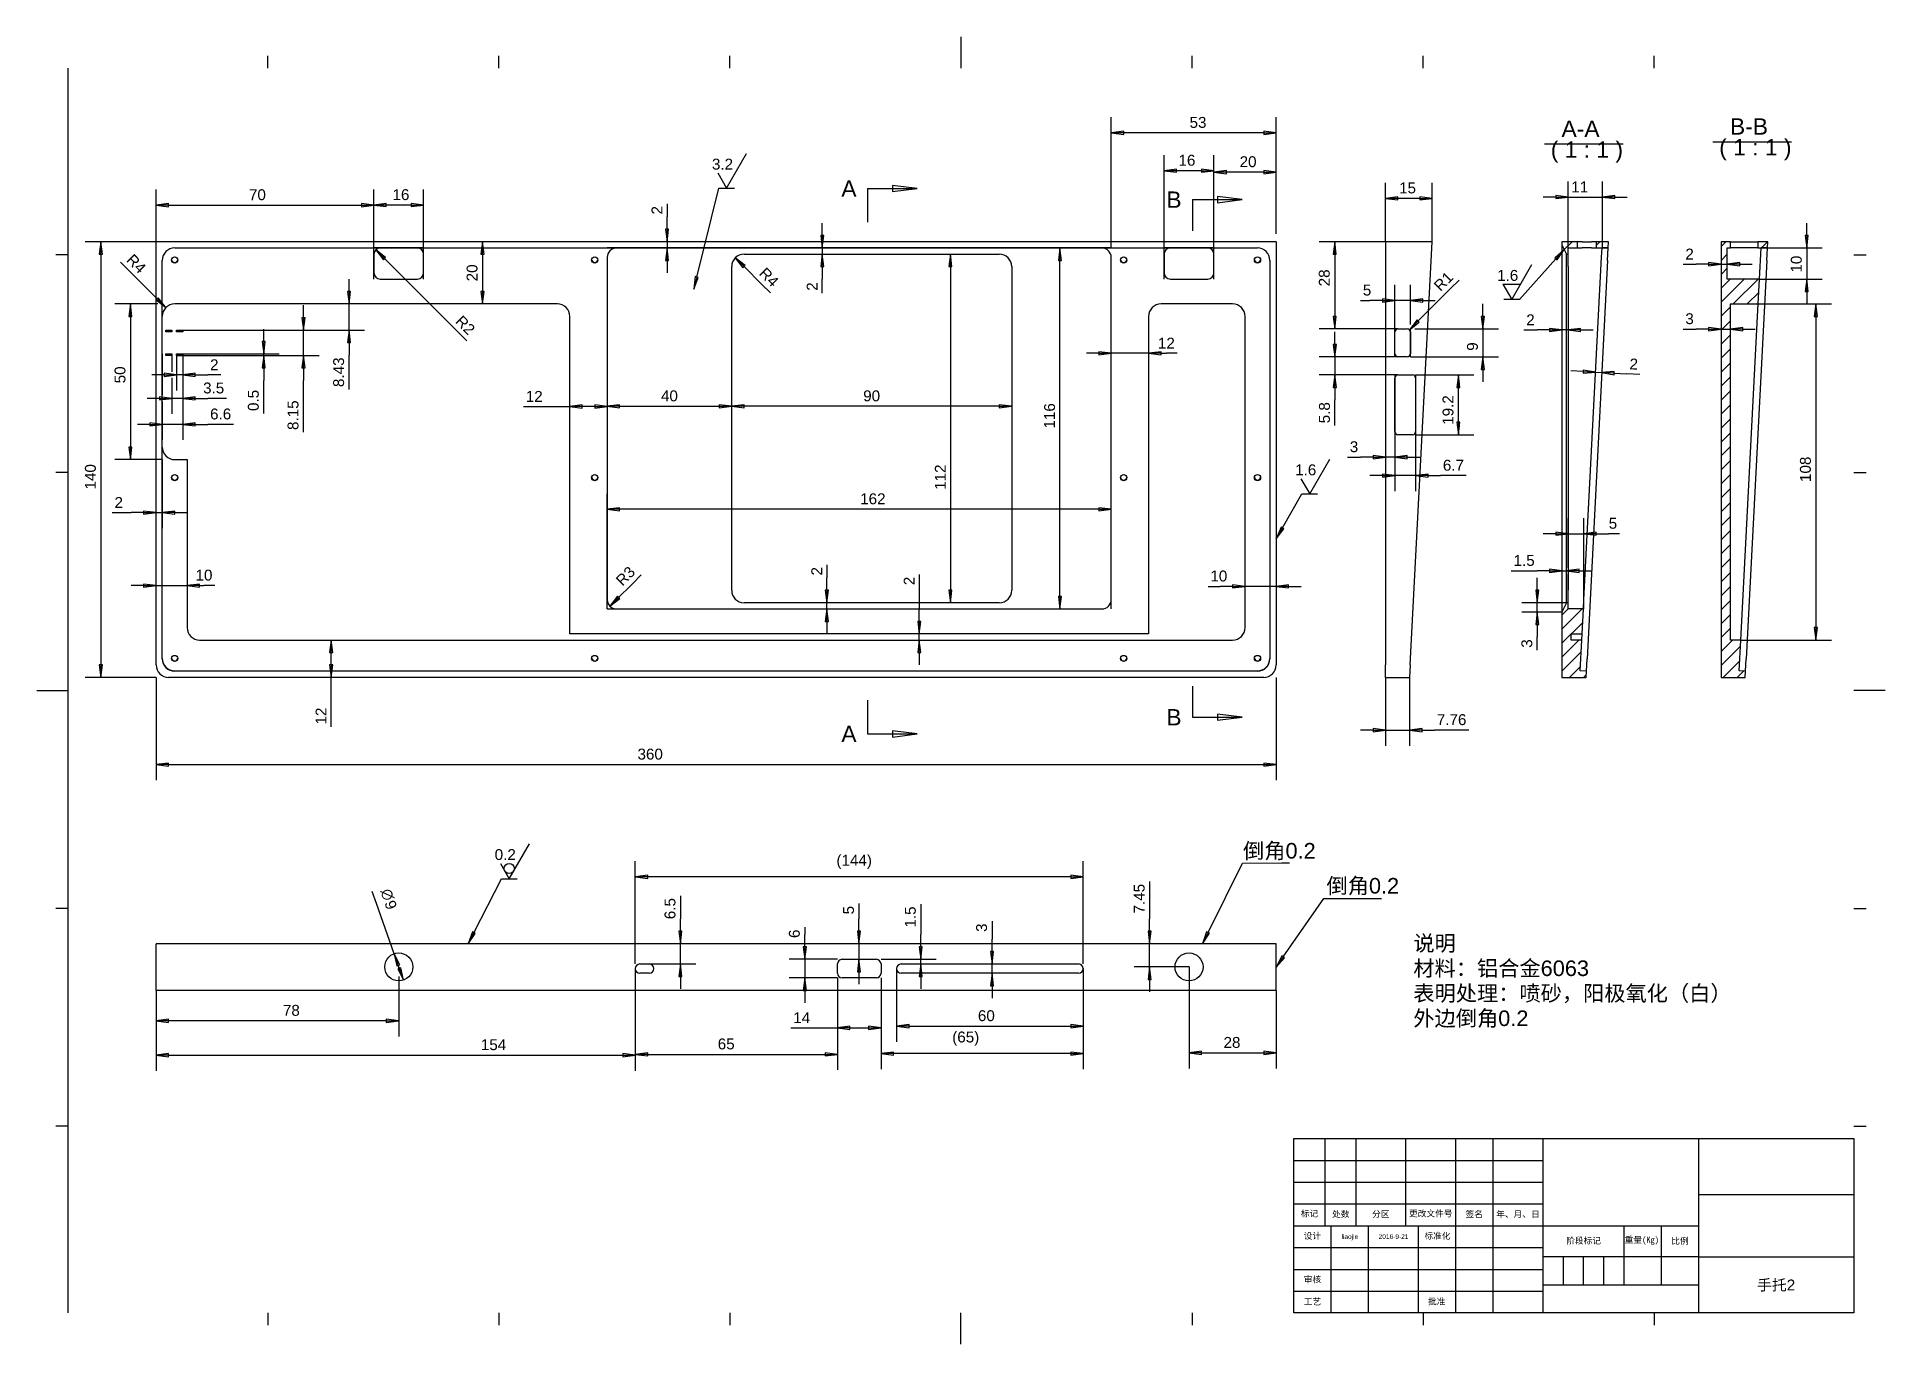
# Paper-space layout 'Layout1' of a CAD drawing. Extents: x 0 to 594, y 0 to 420.
import ezdxf
from ezdxf.enums import TextEntityAlignment as Align

# ---------------------------------------------------------------- set-up
doc = ezdxf.new("R2010")
doc.units = 0
doc.header["$LTSCALE"] = 0.4
doc.linetypes.add('ACAD_ISO04W100', pattern=[30, 24, -3, 0, -3])
doc.layers.get('0').update_dxf_attribs({"linetype": 'CONTINUOUS'})
for name, color, linetype in [('HATCH', 7, 'CONTINUOUS'), ('二维转换标题栏', 7, 'CONTINUOUS'), ('剖切线', 7, 'ACAD_ISO04W100'), ('可见边', 7, 'CONTINUOUS'), ('尺寸', 7, 'CONTINUOUS'), ('指引线', 7, 'CONTINUOUS'), ('草图线', 7, 'CONTINUOUS')]:
    doc.layers.add(name, color=color, linetype=linetype)
doc.styles.get("Standard").update_dxf_attribs({"font": 'ARIAL.TTF'})
doc.styles.add('当前-GB', font='ARIAL.TTF')
doc.styles.add('文本样式10', font='Aigdt___.ttf')
doc.styles.add('文本样式11', font='ARIAL.TTF')
doc.styles.add('文本样式7', font='ARIAL.TTF')
pattern_1 = [(45, (0, 0), (-2.245064, 2.245064), [])]

psp = doc.layouts.get("Layout1")

# ---------------------------------------------------------------- texts
for s, p in [('倒角0.2', (387.65, 156)), ('倒角0.2', (414.48, 144.76)), ('说明', (442.39, 126.28)), ('材料：铝合金6063', (442.39, 118.25)), ('表明处理：喷砂，阳极氧化（白）', (442.39, 110.22)), ('外边倒角0.2', (442.39, 102.18))]:
    psp.add_text(s, height=5).set_placement(p)
at = {"color": 47, "linetype": 'CONTINUOUS', "char_height": 5.25, "attachment_point": 7, "style": '文本样式11'}
for s, insert in [('A-A ', (490.02, 387.88)), ('B-B ', (544.16, 388.62)), (' ( 1 : 1 )', (484.52, 379.62)), (' ( 1 : 1 )', (538.67, 380.36))]:
    psp.add_mtext(s, dxfattribs=dict(at, insert=insert))
at = {"layer": '剖切线', "linetype": 'CONTINUOUS', "char_height": 5.25, "attachment_point": 7, "style": '文本样式11'}
for s, insert in [('A', (258.54, 368.68)), ('B', (363, 365.1)), ('B', (363, 198.79)), ('A', (258.54, 193.43))]:
    psp.add_mtext(s, dxfattribs=dict(at, insert=insert)).dxf.unprotected_set("ltscale", 0)
at = {"layer": '尺寸', "color": 7, "linetype": 'CONTINUOUS', "char_height": 3.5, "attachment_point": 7, "style": '文本样式7'}
for s, insert in [('53', (370.46, 390.75)), ('16', (366.89, 378.59)), ('20', (386.56, 378.12)), ('70', (68.14, 367.51)), ('16', (114.28, 367.54)), ('15', (437.81, 369.69)), ('11', (493.14, 370.06)), ('2', (529.82, 348.49)), ('5', (426.16, 336.87)), ('2', (478.68, 327.35)), ('3', (529.82, 327.67)), ('12', (360.3, 319.87)), ('2', (55.64, 312.92)), ('3.5', (53.4, 305.41)), ('12', (157.1, 302.75)), ('40', (200.57, 302.88)), ('90', (265.57, 302.88)), ('6.6', (55.64, 297.06)), ('3', (421.96, 286.53)), ('6.7', (451.88, 280.59)), ('162', (264.59, 269.8)), ('2', (24.92, 268.67)), ('5', (505.19, 261.94)), ('1.5', (474.6, 250)), ('10', (50.97, 245.28)), ('10', (377.15, 245)), ('7.76', (449.93, 198.83)), ('360', (193.02, 187.76)), ('(144)', (256.96, 152.65)), ('78', (79.05, 105.42)), ('60', (302.43, 103.71)), ('14', (243.1, 103.12)), ('154', (142.67, 94.39)), ('65', (218.81, 94.63)), ('(65)', (294.18, 95.85)), ('28', (381.38, 95.12))]:
    psp.add_mtext(s, dxfattribs=dict(at, insert=insert))
at = {"layer": '尺寸', "color": 7, "linetype": 'CONTINUOUS', "char_height": 3.5, "attachment_point": 7}
for s, insert, rotation, style in [('2', (201.02, 362.95), 90, '文本样式7'), ('R', (28.49, 348.12), 315, '文本样式7'), ('4', (30.98, 345.62), 315, '文本样式7'), ('20', (141.65, 341.48), 90, '文本样式7'), ('R', (231.84, 343.77), 315, '文本样式7'), ('28', (415.56, 339.87), 90, '文本样式7'), ('10', (567.27, 344.28), 90, '文本样式7'), ('4', (234.34, 341.27), 315, '文本样式7'), ('2', (250.92, 338.45), 90, '文本样式7'), ('R', (451.11, 338.01), 45, '文本样式7'), ('1', (453.61, 340.5), 45, '文本样式7'), ('R', (134.23, 328.38), 315, '文本样式7'), ('2', (136.73, 325.88), 315, '文本样式7'), ('9', (463.18, 319.16), 90, '文本样式7'), ('8.43', (98.76, 307.51), 90, '文本样式7'), ('2', (511.79, 313.22), 357.03906, '文本样式7'), ('50', (28.48, 308.7), 90, '文本样式7'), ('0.5', (71.33, 299.81), 90, '文本样式7'), ('8.15', (84.1, 293.71), 90, '文本样式7'), ('19.2', (455.32, 295.37), 90, '文本样式7'), ('116', (327.26, 294.17), 90, '文本样式7'), ('5.8', (415.61, 295.86), 90, '文本样式7'), ('140', (18.97, 274.59), 90, '文本样式7'), ('112', (292.09, 274.47), 90, '文本样式7'), ('108', (570.2, 277), 90, '文本样式7'), ('3', (190.69, 245.8), 45, '文本样式7'), ('R', (188.19, 243.31), 45, '文本样式7'), ('2', (252.38, 246.95), 90, '文本样式7'), ('2', (282.1, 243.83), 90, '文本样式7'), ('3', (480.66, 223.73), 90, '文本样式7'), ('12', (93.06, 199.06), 90, '文本样式7'), ('\\fAIGDT|b0|i0|p0;n', (110.28, 145.48), 289.32134, '文本样式10'), ('6.5', (205.26, 136.51), 90, '文本样式7'), ('7.45', (356.06, 138.34), 90, '文本样式7'), ('9', (111.58, 141.78), 289.32134, '文本样式7'), ('5', (262.64, 138.06), 90, '文本样式7'), ('1.5', (282.5, 133.81), 90, '文本样式7'), ('6', (245.23, 130.46), 90, '文本样式7'), ('3', (305.41, 132.42), 90, '文本样式7')]:
    psp.add_mtext(s, dxfattribs=dict(at, insert=insert, rotation=rotation, style=style))
at = {"layer": '指引线', "color": 7, "linetype": 'CONTINUOUS', "char_height": 3.5, "attachment_point": 7, "style": '文本样式7'}
for s, insert in [('3.2', (216.95, 377.34)), ('1.6', (469.32, 341.58)), ('1.6', (404.4, 279.1)), ('0.2', (147.12, 155.48))]:
    psp.add_mtext(s, dxfattribs=dict(at, insert=insert))

# ---------------------------------------------------------------- blocks, each defined once
blk = doc.blocks.new('DEFAULT_BORDER')
at = {"layer": '草图线', "color": 7, "linetype": 'CONTINUOUS'}
for points in [[(297, 420), (297, 410)], [(10, 10), (10, 410)], [(74.25, 410), (74.25, 413.9)], [(148.5, 410), (148.5, 413.9)], [(222.75, 410), (222.75, 413.9)], [(371.25, 410), (371.25, 413.9)], [(445.5, 410), (445.5, 413.9)], [(519.75, 410), (519.75, 413.9)], [(10, 350), (6.1, 350)], [(584, 350), (587.9, 350)], [(10, 280), (6.1, 280)], [(584, 280), (587.9, 280)], [(0, 210), (10, 210)], [(594, 210), (584, 210)], [(10, 140), (6.1, 140)], [(584, 140), (587.9, 140)], [(10, 70), (6.1, 70)], [(584, 70), (587.9, 70)], [(74.25, 10), (74.25, 6.1)], [(148.5, 10), (148.5, 6.1)], [(222.75, 10), (222.75, 6.1)], [(297, 0), (297, 10)], [(371.25, 10), (371.25, 6.1)], [(445.5, 10), (445.5, 6.1)], [(519.75, 10), (519.75, 6.1)]]:
    blk.add_lwpolyline(points, dxfattribs=at).dxf.unprotected_set("ltscale", 0)
blk = doc.blocks.new('GB1', base_point=(288.82, 65.23))
at = {"layer": '二维转换标题栏', "linetype": 'CONTINUOUS'}
for p, q in [((198.82, 93.23), (378.82, 93.23)), ((198.82, 37.23), (198.82, 93.23)), ((208.82, 65.23), (208.82, 93.23)), ((218.82, 65.23), (218.82, 93.23)), ((234.82, 65.23), (234.82, 93.23)), ((250.82, 65.23), (250.82, 93.23)), ((262.82, 65.23), (262.82, 93.23)), ((278.82, 93.23), (278.82, 37.23)), ((328.82, 93.23), (328.82, 37.23)), ((378.82, 93.23), (378.82, 37.23)), ((198.82, 86.23), (278.82, 86.23)), ((198.82, 79.23), (278.82, 79.23)), ((198.82, 72.23), (278.82, 72.23)), ((328.82, 75.23), (378.82, 75.23)), ((198.82, 65.23), (278.82, 65.23)), ((210.82, 37.23), (210.82, 65.23)), ((222.82, 37.23), (222.82, 65.23)), ((238.82, 37.23), (238.82, 65.23)), ((250.82, 37.23), (250.82, 65.23)), ((262.82, 37.23), (262.82, 65.23)), ((278.82, 65.23), (328.82, 65.23)), ((304.82, 65.23), (304.82, 46.23)), ((316.82, 65.23), (316.82, 46.23)), ((198.82, 58.23), (278.82, 58.23)), ((328.82, 55.23), (278.82, 55.23)), ((285.32, 55.23), (285.32, 46.23)), ((291.82, 55.23), (291.82, 46.23)), ((298.32, 55.23), (298.32, 46.23)), ((328.82, 55.23), (378.82, 55.23)), ((198.82, 51.23), (278.82, 51.23)), ((198.82, 44.23), (278.82, 44.23)), ((278.82, 46.23), (328.82, 46.23)), ((378.82, 37.23), (198.82, 37.23))]:
    blk.add_line(p, q, dxfattribs=at)
at = {"color": 7, "style": '当前-GB'}
for tag, height, p in [('单位', 3.5, (353.82, 84.29)), ('名称', 3.5, (353.82, 65.32)), ('设计', 1.5, (216.8, 61.75)), ('创建日期', 1.5, (230.84, 61.75)), ('StandardBy', 1.5, (256.8, 61.77)), ('StandardDate', 1.5, (270.8, 61.77)), ('审核', 1.5, (216.72, 47.81)), ('审核日期', 1.5, (230.84, 47.89)), ('代号', 3.5, (353.82, 46.2)), ('工程批准', 1.5, (256.83, 40.87)), ('工程批准日期', 1.5, (270.79, 40.79))]:
    blk.add_attdef(tag, text='', height=height, dxfattribs=at).set_placement(p, align=Align.MIDDLE_CENTER)
at = {"layer": '二维转换标题栏', "color": 7, "attachment_point": 5, "style": '当前-GB'}
for s, insert, char_height, width in [('\\f宋体|b0|i0;\\W1.00;\\H2.0000;\\l标记\\fArial|b0|i0;\\W1.00;\\H1.4986;\\l', (203.86, 69.06), 1.4986, 9.7448), ('\\f宋体|b0|i0;\\W1.00;\\H2.0000;\\l处数\\fArial|b0|i0;\\W1.00;\\H1.4986;\\l', (213.88, 68.85), 1.4986, 9.8387), ('\\f宋体|b0|i0;\\W1.00;\\H2.0000;\\l分区\\fArial|b0|i0;\\W1.00;\\H1.4986;\\l', (226.76, 68.85), 1.4986, 15.5452), ('\\f宋体|b0|i0;\\W1.00;\\H2.0000;\\l更改文件号\\fArial|b0|i0;\\W1.00;\\H1.4986;\\l', (242.8, 69.05), 1.4986, 15.742), ('\\f宋体|b0|i0;\\W1.00;\\H2.0000;\\l签名\\fArial|b0|i0;\\W1.00;\\H1.4986;\\l', (256.77, 68.85), 1.4986, 11.8065), ('\\f宋体|b0|i0;\\W1.00;\\H2.0000;\\l年、月、日\\fArial|b0|i0;\\W1.00;\\H1.4986;\\l', (270.84, 68.85), 1.4986, 15.5452), ('\\f宋体|b0|i0;\\W1.00;\\H2.0000;\\l设计\\fArial|b0|i0;\\W1.00;\\H1.4986;\\l', (204.73, 61.86), 1.4986, 11.6097), ('\\f宋体|b0|i0;\\W1.00;\\H2.0000;\\l标准化\\fArial|b0|i0;\\W1.00;\\H1.4986;\\l', (244.97, 61.86), 1.4986, 11.8065), ('\\f宋体|b0|i0;\\W1.00;\\H2.0000;\\l阶段标记\\fArial|b0|i0;\\W1.00;\\H2.0066;\\l', (291.93, 60.32), 2.0066, 25.4993), ('\\f宋体|b0|i0;\\W1.00;\\H2.0000;\\l重量(Kg)\\fArial|b0|i0;\\W1.00;\\H2.0066;\\l', (310.65, 60.4), 2.0066, 11.62), ('\\f宋体|b0|i0;\\W1.00;\\H2.0000;\\l比例\\fArial|b0|i0;\\W1.00;\\H2.0066;\\l', (322.92, 60.24), 2.0066, 11.62), ('\\f宋体|b0|i0;\\W1.00;\\H2.0000;\\l审核\\fArial|b0|i0;\\W1.00;\\H1.4986;\\l', (204.78, 47.89), 1.4986, 11.62), ('\\f宋体|b0|i0;\\W1.00;\\H2.0000;\\l工艺\\fArial|b0|i0;\\W1.00;\\H1.4986;\\l', (204.78, 40.79), 1.4986, 11.62), ('\\f宋体|b0|i0;\\W1.00;\\H2.0000;\\l批准\\fArial|b0|i0;\\W1.00;\\H1.4986;\\l', (244.72, 40.79), 1.4986, 11.4586)]:
    blk.add_mtext(s, dxfattribs=dict(at, insert=insert, char_height=char_height, width=width))
blk = doc.blocks.new('二维转换符号1')
at = {"color": 18}
for points in [[(116.59, 121.81), (114.8, 125.42), (115.65, 121.48), (116.59, 121.81)], [(115.98, 120.54), (117.78, 116.93), (116.92, 120.87), (115.98, 120.54)]]:
    blk.add_solid(points, dxfattribs=at)
at = {"layer": '尺寸', "color": 7, "linetype": 'CONTINUOUS'}
for p, q in [((109.14, 141.56), (107.79, 145.41)), ((114.8, 125.42), (109.14, 141.56)), ((116.12, 121.65), (114.8, 125.42)), ((116.59, 121.81), (114.8, 125.42)), ((114.8, 125.42), (115.65, 121.48)), ((115.65, 121.48), (116.59, 121.81)), ((116.92, 120.87), (115.98, 120.54)), ((115.98, 120.54), (117.78, 116.93)), ((116.45, 120.7), (116.12, 121.65)), ((116.45, 120.7), (117.78, 116.93)), ((117.78, 116.93), (116.92, 120.87))]:
    blk.add_line(p, q, dxfattribs=at)
for points in [[(116.59, 121.81), (114.8, 125.42)], [(115.98, 120.54), (117.78, 116.93)]]:
    blk.add_lwpolyline(points, dxfattribs=at)
blk = doc.blocks.new('二维转换符号2')
at = {"color": 18}
for points in [[(306.47, 126.12), (306.97, 122.12), (307.47, 126.12), (306.47, 126.12)], [(307.47, 115.12), (306.97, 119.12), (306.47, 115.12), (307.47, 115.12)]]:
    blk.add_solid(points, dxfattribs=at)
at = {"layer": '尺寸', "color": 7, "linetype": 'CONTINUOUS'}
for p, q in [((306.97, 135.89), (306.97, 130.12)), ((306.47, 126.12), (306.97, 122.12)), ((307.47, 126.12), (306.47, 126.12)), ((306.97, 126.12), (306.97, 130.12)), ((306.97, 126.12), (306.97, 122.12)), ((306.97, 122.12), (307.47, 126.12)), ((306.97, 119.12), (306.47, 115.12)), ((306.97, 119.12), (306.97, 122.12)), ((306.97, 115.12), (306.97, 119.12)), ((307.47, 115.12), (306.97, 119.12)), ((306.47, 115.12), (307.47, 115.12)), ((306.97, 115.12), (306.97, 111.12))]:
    blk.add_line(p, q, dxfattribs=at)
for points in [[(306.47, 126.12), (306.97, 122.12)], [(307.47, 115.12), (306.97, 119.12)]]:
    blk.add_lwpolyline(points, dxfattribs=at)
blk = doc.blocks.new('二维转换符号3')
at = {"color": 18}
for points in [[(261.29, 102.12), (257.29, 101.62), (261.29, 101.12), (261.29, 102.12)], [(267.29, 101.12), (271.29, 101.62), (267.29, 102.12), (267.29, 101.12)]]:
    blk.add_solid(points, dxfattribs=at)
at = {"layer": '尺寸', "color": 7, "linetype": 'CONTINUOUS'}
for p, q in [((257.29, 117.62), (257.29, 96.62)), ((271.29, 117.62), (271.29, 96.62)), ((242.35, 101.62), (257.29, 101.62)), ((261.29, 102.12), (257.29, 101.62)), ((261.29, 101.62), (257.29, 101.62)), ((257.29, 101.62), (261.29, 101.12)), ((261.29, 101.12), (261.29, 102.12)), ((261.29, 101.62), (267.29, 101.62)), ((271.29, 101.62), (267.29, 102.12)), ((267.29, 102.12), (267.29, 101.12)), ((267.29, 101.62), (271.29, 101.62)), ((267.29, 101.12), (271.29, 101.62))]:
    blk.add_line(p, q, dxfattribs=at)
for points in [[(261.29, 102.12), (257.29, 101.62)], [(267.29, 101.12), (271.29, 101.62)]]:
    blk.add_lwpolyline(points, dxfattribs=at)
blk = doc.blocks.new('二维转换符号4')
at = {"color": 18}
for points in [[(196.29, 93.58), (192.29, 93.08), (196.29, 92.58), (196.29, 93.58)], [(253.29, 92.58), (257.29, 93.08), (253.29, 93.58), (253.29, 92.58)]]:
    blk.add_solid(points, dxfattribs=at)
at = {"layer": '尺寸', "color": 7, "linetype": 'CONTINUOUS'}
for p, q in [((192.29, 119.12), (192.29, 88.08)), ((257.29, 117.62), (257.29, 88.08)), ((196.29, 93.58), (192.29, 93.08)), ((196.29, 93.08), (192.29, 93.08)), ((192.29, 93.08), (196.29, 92.58)), ((196.29, 92.58), (196.29, 93.58)), ((196.29, 93.08), (253.29, 93.08)), ((257.29, 93.08), (253.29, 93.58)), ((253.29, 93.58), (253.29, 92.58)), ((253.29, 93.08), (257.29, 93.08)), ((253.29, 92.58), (257.29, 93.08))]:
    blk.add_line(p, q, dxfattribs=at)
for points in [[(196.29, 93.58), (192.29, 93.08)], [(253.29, 92.58), (257.29, 93.08)]]:
    blk.add_lwpolyline(points, dxfattribs=at)
blk = doc.blocks.new('二维转换符号5')
at = {"color": 18}
for points in [[(246.29, 127.62), (246.79, 123.62), (247.29, 127.62), (246.29, 127.62)], [(247.29, 113.62), (246.79, 117.62), (246.29, 113.62), (247.29, 113.62)]]:
    blk.add_solid(points, dxfattribs=at)
at = {"layer": '尺寸', "color": 7, "linetype": 'CONTINUOUS'}
for p, q in [((246.79, 133.93), (246.79, 131.62)), ((246.79, 127.62), (246.79, 131.62)), ((246.29, 127.62), (246.79, 123.62)), ((247.29, 127.62), (246.29, 127.62)), ((246.79, 127.62), (246.79, 123.62)), ((246.79, 123.62), (247.29, 127.62)), ((257.29, 123.62), (241.79, 123.62)), ((246.79, 123.62), (246.79, 117.62)), ((257.29, 117.62), (241.79, 117.62)), ((246.79, 117.62), (246.29, 113.62)), ((246.29, 113.62), (247.29, 113.62)), ((246.79, 113.62), (246.79, 117.62)), ((247.29, 113.62), (246.79, 117.62)), ((246.79, 113.62), (246.79, 109.62))]:
    blk.add_line(p, q, dxfattribs=at)
for points in [[(246.29, 127.62), (246.79, 123.62)], [(247.29, 113.62), (246.79, 117.62)]]:
    blk.add_lwpolyline(points, dxfattribs=at)
blk = doc.blocks.new('二维转换符号6')
at = {"color": 18}
for points in [[(283.56, 127.62), (284.06, 123.62), (284.56, 127.62), (283.56, 127.62)], [(284.56, 118.12), (284.06, 122.12), (283.56, 118.12), (284.56, 118.12)]]:
    blk.add_solid(points, dxfattribs=at)
at = {"layer": '尺寸', "color": 7, "linetype": 'CONTINUOUS'}
for p, q in [((284.06, 141.36), (284.06, 131.62)), ((284.06, 127.62), (284.06, 131.62)), ((283.56, 127.62), (284.06, 123.62)), ((284.56, 127.62), (283.56, 127.62)), ((284.06, 127.62), (284.06, 123.62)), ((284.06, 123.62), (284.56, 127.62)), ((271.29, 123.62), (289.06, 123.62)), ((284.06, 122.12), (283.56, 118.12)), ((284.06, 122.12), (284.06, 123.62)), ((284.06, 118.12), (284.06, 122.12)), ((284.56, 118.12), (284.06, 122.12)), ((283.56, 118.12), (284.56, 118.12)), ((284.06, 118.12), (284.06, 114.12))]:
    blk.add_line(p, q, dxfattribs=at)
for points in [[(283.56, 127.62), (284.06, 123.62)], [(284.56, 118.12), (284.06, 122.12)]]:
    blk.add_lwpolyline(points, dxfattribs=at)
blk = doc.blocks.new('二维转换符号7')
at = {"color": 18}
for points in [[(196.29, 150.62), (192.29, 150.12), (196.29, 149.62), (196.29, 150.62)], [(332.29, 149.62), (336.29, 150.12), (332.29, 150.62), (332.29, 149.62)]]:
    blk.add_solid(points, dxfattribs=at)
at = {"layer": '尺寸', "color": 7, "linetype": 'CONTINUOUS'}
for p, q in [((192.29, 122.12), (192.29, 155.12)), ((336.29, 122.12), (336.29, 155.12)), ((196.29, 150.62), (192.29, 150.12)), ((196.29, 150.12), (192.29, 150.12)), ((192.29, 150.12), (196.29, 149.62)), ((196.29, 149.62), (196.29, 150.62)), ((332.29, 150.12), (196.29, 150.12)), ((336.29, 150.12), (332.29, 150.62)), ((332.29, 150.62), (332.29, 149.62)), ((332.29, 150.12), (336.29, 150.12)), ((332.29, 149.62), (336.29, 150.12))]:
    blk.add_line(p, q, dxfattribs=at)
for points in [[(196.29, 150.62), (192.29, 150.12)], [(332.29, 149.62), (336.29, 150.12)]]:
    blk.add_lwpolyline(points, dxfattribs=at)
blk = doc.blocks.new('二维转换符号8')
at = {"color": 18}
for points in [[(275.29, 93.82), (271.29, 93.32), (275.29, 92.82), (275.29, 93.82)], [(332.29, 92.82), (336.29, 93.32), (332.29, 93.82), (332.29, 92.82)]]:
    blk.add_solid(points, dxfattribs=at)
at = {"layer": '尺寸', "color": 7, "linetype": 'CONTINUOUS'}
for p, q in [((336.29, 119.12), (336.29, 88.32)), ((271.29, 117.62), (271.29, 88.32)), ((275.29, 93.82), (271.29, 93.32)), ((275.29, 93.32), (271.29, 93.32)), ((271.29, 93.32), (275.29, 92.82)), ((275.29, 92.82), (275.29, 93.82)), ((332.29, 93.32), (275.29, 93.32)), ((336.29, 93.32), (332.29, 93.82)), ((332.29, 93.82), (332.29, 92.82)), ((332.29, 93.32), (336.29, 93.32)), ((332.29, 92.82), (336.29, 93.32))]:
    blk.add_line(p, q, dxfattribs=at)
for points in [[(275.29, 93.82), (271.29, 93.32)], [(332.29, 92.82), (336.29, 93.32)]]:
    blk.add_lwpolyline(points, dxfattribs=at)
blk = doc.blocks.new('二维转换符号9')
at = {"color": 18}
for points in [[(464.24, 330.2), (464.74, 326.2), (465.24, 330.2), (464.24, 330.2)], [(465.24, 313.2), (464.74, 317.2), (464.24, 313.2), (465.24, 313.2)]]:
    blk.add_solid(points, dxfattribs=at)
at = {"layer": '尺寸', "color": 7, "linetype": 'CONTINUOUS'}
for p, q in [((464.74, 330.2), (464.74, 334.2)), ((464.24, 330.2), (464.74, 326.2)), ((465.24, 330.2), (464.24, 330.2)), ((464.74, 330.2), (464.74, 326.2)), ((464.74, 326.2), (465.24, 330.2)), ((442.84, 326.2), (469.74, 326.2)), ((464.74, 326.2), (464.74, 317.2)), ((441.43, 317.2), (469.74, 317.2)), ((464.74, 317.2), (464.24, 313.2)), ((464.74, 313.2), (464.74, 317.2)), ((465.24, 313.2), (464.74, 317.2)), ((464.24, 313.2), (465.24, 313.2)), ((464.74, 313.2), (464.74, 309.2))]:
    blk.add_line(p, q, dxfattribs=at)
for points in [[(464.24, 330.2), (464.74, 326.2)], [(465.24, 313.2), (464.74, 317.2)]]:
    blk.add_lwpolyline(points, dxfattribs=at)
blk = doc.blocks.new('二维转换符号10')
at = {"color": 18}
for points in [[(432.43, 334.82), (436.43, 335.32), (432.43, 335.82), (432.43, 334.82)], [(445.43, 335.82), (441.43, 335.32), (445.43, 334.82), (445.43, 335.82)]]:
    blk.add_solid(points, dxfattribs=at)
at = {"layer": '尺寸', "color": 7, "linetype": 'CONTINUOUS'}
for p, q in [((436.43, 317.2), (436.43, 340.32)), ((441.43, 327.61), (441.43, 340.32)), ((425.41, 335.32), (428.43, 335.32)), ((432.43, 335.32), (428.43, 335.32)), ((436.43, 335.32), (432.43, 335.82)), ((432.43, 335.82), (432.43, 334.82)), ((432.43, 335.32), (436.43, 335.32)), ((432.43, 334.82), (436.43, 335.32)), ((441.43, 335.32), (436.43, 335.32)), ((445.43, 335.82), (441.43, 335.32)), ((445.43, 335.32), (441.43, 335.32)), ((441.43, 335.32), (445.43, 334.82)), ((445.43, 334.82), (445.43, 335.82)), ((445.43, 335.32), (449.43, 335.32)), ((441.43, 317.2), (441.43, 325.76))]:
    blk.add_line(p, q, dxfattribs=at)
for points in [[(432.43, 334.82), (436.43, 335.32)], [(445.43, 335.82), (441.43, 335.32)]]:
    blk.add_lwpolyline(points, dxfattribs=at)
blk = doc.blocks.new('二维转换符号11')
at = {"color": 18}
for points in [[(457.37, 307.4), (456.87, 311.4), (456.37, 307.4), (457.37, 307.4)], [(456.37, 296.2), (456.87, 292.2), (457.37, 296.2), (456.37, 296.2)]]:
    blk.add_solid(points, dxfattribs=at)
at = {"layer": '尺寸', "color": 7, "linetype": 'CONTINUOUS'}
for p, q in [((443.13, 311.4), (461.87, 311.4)), ((456.87, 311.4), (456.37, 307.4)), ((456.87, 307.4), (456.87, 311.4)), ((457.37, 307.4), (456.87, 311.4)), ((456.37, 307.4), (457.37, 307.4)), ((456.87, 296.2), (456.87, 307.4)), ((443.13, 292.2), (461.87, 292.2)), ((456.37, 296.2), (456.87, 292.2)), ((457.37, 296.2), (456.37, 296.2)), ((456.87, 296.2), (456.87, 292.2)), ((456.87, 292.2), (457.37, 296.2))]:
    blk.add_line(p, q, dxfattribs=at)
for points in [[(457.37, 307.4), (456.87, 311.4)], [(456.37, 296.2), (456.87, 292.2)]]:
    blk.add_lwpolyline(points, dxfattribs=at)
blk = doc.blocks.new('二维转换符号12')
at = {"color": 18}
for points in [[(432.43, 278.54), (436.43, 279.04), (432.43, 279.54), (432.43, 278.54)], [(447.13, 279.54), (443.13, 279.04), (447.13, 278.54), (447.13, 279.54)]]:
    blk.add_solid(points, dxfattribs=at)
at = {"layer": '尺寸', "color": 7, "linetype": 'CONTINUOUS'}
for p, q in [((436.43, 311.4), (436.43, 274.04)), ((443.13, 311.4), (443.13, 274.04)), ((436.43, 279.04), (432.43, 279.54)), ((432.43, 279.54), (432.43, 278.54)), ((447.13, 279.54), (443.13, 279.04)), ((447.13, 278.54), (447.13, 279.54)), ((432.43, 279.04), (428.43, 279.04)), ((432.43, 279.04), (436.43, 279.04)), ((432.43, 278.54), (436.43, 279.04)), ((443.13, 279.04), (436.43, 279.04)), ((447.13, 279.04), (443.13, 279.04)), ((443.13, 279.04), (447.13, 278.54)), ((447.13, 279.04), (451.13, 279.04)), ((459.42, 279.04), (451.13, 279.04))]:
    blk.add_line(p, q, dxfattribs=at)
for points in [[(447.13, 279.54), (443.13, 279.04)], [(432.43, 278.54), (436.43, 279.04)]]:
    blk.add_lwpolyline(points, dxfattribs=at)
blk = doc.blocks.new('二维转换符号13')
at = {"color": 18}
blk.add_solid([(443.61, 329.09), (441.13, 325.91), (444.31, 328.38), (443.61, 329.09)], dxfattribs=at)
at = {"layer": '尺寸', "color": 7, "linetype": 'CONTINUOUS'}
for p, q in [((443.96, 328.74), (454.38, 339.16)), ((454.38, 339.16), (457.12, 341.9)), ((443.61, 329.09), (441.13, 325.91)), ((443.96, 328.74), (441.13, 325.91)), ((441.13, 325.91), (444.31, 328.38)), ((444.31, 328.38), (443.61, 329.09))]:
    blk.add_line(p, q, dxfattribs=at)
blk.add_lwpolyline([(443.61, 329.09), (441.13, 325.91)], dxfattribs=at)
blk = doc.blocks.new('二维转换符号14')
at = {"color": 18}
for points in [[(21.03, 350.2), (20.53, 354.2), (20.03, 350.2), (21.03, 350.2)], [(20.03, 218.2), (20.53, 214.2), (21.03, 218.2), (20.03, 218.2)]]:
    blk.add_solid(points, dxfattribs=at)
at = {"layer": '尺寸', "color": 7, "linetype": 'CONTINUOUS'}
for p, q in [((38.29, 354.2), (15.53, 354.2)), ((20.53, 354.2), (20.03, 350.2)), ((20.53, 350.2), (20.53, 354.2)), ((21.03, 350.2), (20.53, 354.2)), ((20.03, 350.2), (21.03, 350.2)), ((20.53, 350.2), (20.53, 218.2)), ((38.29, 214.2), (15.53, 214.2)), ((20.03, 218.2), (20.53, 214.2)), ((21.03, 218.2), (20.03, 218.2)), ((20.53, 218.2), (20.53, 214.2)), ((20.53, 214.2), (21.03, 218.2))]:
    blk.add_line(p, q, dxfattribs=at)
for points in [[(21.03, 350.2), (20.53, 354.2)], [(20.03, 218.2), (20.53, 214.2)]]:
    blk.add_lwpolyline(points, dxfattribs=at)
blk = doc.blocks.new('二维转换符号15')
at = {"color": 18}
for points in [[(42.29, 186.7), (38.29, 186.2), (42.29, 185.7), (42.29, 186.7)], [(394.29, 185.7), (398.29, 186.2), (394.29, 186.7), (394.29, 185.7)]]:
    blk.add_solid(points, dxfattribs=at)
at = {"layer": '尺寸', "color": 7, "linetype": 'CONTINUOUS'}
for p, q in [((38.29, 214.2), (38.29, 181.2)), ((398.29, 214.2), (398.29, 181.2)), ((42.29, 186.7), (38.29, 186.2)), ((42.29, 186.2), (38.29, 186.2)), ((38.29, 186.2), (42.29, 185.7)), ((42.29, 185.7), (42.29, 186.7)), ((42.29, 186.2), (394.29, 186.2)), ((398.29, 186.2), (394.29, 186.7)), ((394.29, 186.7), (394.29, 185.7)), ((394.29, 186.2), (398.29, 186.2)), ((394.29, 185.7), (398.29, 186.2))]:
    blk.add_line(p, q, dxfattribs=at)
for points in [[(42.29, 186.7), (38.29, 186.2)], [(394.29, 185.7), (398.29, 186.2)]]:
    blk.add_lwpolyline(points, dxfattribs=at)
blk = doc.blocks.new('二维转换符号16')
at = {"color": 18}
for points in [[(202.02, 358.2), (202.52, 354.2), (203.02, 358.2), (202.02, 358.2)], [(203.02, 348.2), (202.52, 352.2), (202.02, 348.2), (203.02, 348.2)]]:
    blk.add_solid(points, dxfattribs=at)
at = {"layer": '尺寸', "color": 7, "linetype": 'CONTINUOUS'}
for p, q in [((202.52, 366.42), (202.52, 362.2)), ((202.02, 358.2), (202.52, 354.2)), ((203.02, 358.2), (202.02, 358.2)), ((202.52, 358.2), (202.52, 362.2)), ((202.52, 358.2), (202.52, 354.2)), ((202.52, 354.2), (203.02, 358.2)), ((202.52, 352.2), (202.02, 348.2)), ((202.52, 354.2), (202.52, 352.2)), ((202.52, 348.2), (202.52, 352.2)), ((203.02, 348.2), (202.52, 352.2)), ((202.02, 348.2), (203.02, 348.2)), ((202.52, 348.2), (202.52, 344.2))]:
    blk.add_line(p, q, dxfattribs=at)
for points in [[(202.02, 358.2), (202.52, 354.2)], [(203.02, 348.2), (202.52, 352.2)]]:
    blk.add_lwpolyline(points, dxfattribs=at)
blk = doc.blocks.new('二维转换符号17')
at = {"color": 18}
for points in [[(329.32, 348.2), (328.82, 352.2), (328.32, 348.2), (329.32, 348.2)], [(328.32, 240.2), (328.82, 236.2), (329.32, 240.2), (328.32, 240.2)]]:
    blk.add_solid(points, dxfattribs=at)
at = {"layer": '尺寸', "color": 7, "linetype": 'CONTINUOUS'}
for p, q in [((183.29, 352.2), (333.82, 352.2)), ((328.82, 352.2), (328.32, 348.2)), ((328.82, 348.2), (328.82, 352.2)), ((329.32, 348.2), (328.82, 352.2)), ((328.32, 348.2), (329.32, 348.2)), ((328.82, 240.2), (328.82, 348.2)), ((328.32, 240.2), (328.82, 236.2)), ((329.32, 240.2), (328.32, 240.2)), ((328.82, 240.2), (328.82, 236.2)), ((328.82, 236.2), (329.32, 240.2)), ((183.29, 236.2), (333.82, 236.2))]:
    blk.add_line(p, q, dxfattribs=at)
for points in [[(329.32, 348.2), (328.82, 352.2)], [(328.32, 240.2), (328.82, 236.2)]]:
    blk.add_lwpolyline(points, dxfattribs=at)
blk = doc.blocks.new('二维转换符号18')
at = {"color": 18}
for points in [[(187.29, 268.74), (183.29, 268.24), (187.29, 267.74), (187.29, 268.74)], [(341.29, 267.74), (345.29, 268.24), (341.29, 268.74), (341.29, 267.74)]]:
    blk.add_solid(points, dxfattribs=at)
at = {"layer": '尺寸', "color": 7, "linetype": 'CONTINUOUS'}
for p, q in [((183.29, 236.2), (183.29, 273.24)), ((345.29, 236.2), (345.29, 273.24)), ((187.29, 268.74), (183.29, 268.24)), ((187.29, 268.24), (183.29, 268.24)), ((183.29, 268.24), (187.29, 267.74)), ((187.29, 267.74), (187.29, 268.74)), ((341.29, 268.24), (187.29, 268.24)), ((345.29, 268.24), (341.29, 268.74)), ((341.29, 268.74), (341.29, 267.74)), ((341.29, 268.24), (345.29, 268.24)), ((341.29, 267.74), (345.29, 268.24))]:
    blk.add_line(p, q, dxfattribs=at)
for points in [[(187.29, 268.74), (183.29, 268.24)], [(341.29, 267.74), (345.29, 268.24)]]:
    blk.add_lwpolyline(points, dxfattribs=at)
blk = doc.blocks.new('二维转换符号19')
at = {"color": 18}
for points in [[(349.29, 389.69), (345.29, 389.19), (349.29, 388.69), (349.29, 389.69)], [(394.29, 388.69), (398.29, 389.19), (394.29, 389.69), (394.29, 388.69)]]:
    blk.add_solid(points, dxfattribs=at)
at = {"layer": '尺寸', "color": 7, "linetype": 'CONTINUOUS'}
for p, q in [((345.29, 352.2), (345.29, 394.19)), ((398.29, 356.69), (398.29, 394.19)), ((349.29, 389.69), (345.29, 389.19)), ((349.29, 389.19), (345.29, 389.19)), ((345.29, 389.19), (349.29, 388.69)), ((349.29, 388.69), (349.29, 389.69)), ((394.29, 389.19), (349.29, 389.19)), ((398.29, 389.19), (394.29, 389.69)), ((394.29, 389.69), (394.29, 388.69)), ((394.29, 389.19), (398.29, 389.19)), ((394.29, 388.69), (398.29, 389.19)), ((398.29, 354.2), (398.29, 354.31))]:
    blk.add_line(p, q, dxfattribs=at)
for points in [[(349.29, 389.69), (345.29, 389.19)], [(394.29, 388.69), (398.29, 389.19)]]:
    blk.add_lwpolyline(points, dxfattribs=at)
blk = doc.blocks.new('二维转换符号20')
at = {"color": 18}
for points in [[(227.29, 301.83), (223.29, 301.33), (227.29, 300.83), (227.29, 301.83)], [(309.29, 300.83), (313.29, 301.33), (309.29, 301.83), (309.29, 300.83)]]:
    blk.add_solid(points, dxfattribs=at)
at = {"layer": '尺寸', "color": 7, "linetype": 'CONTINUOUS'}
for p, q in [((227.29, 301.83), (223.29, 301.33)), ((227.29, 301.33), (223.29, 301.33)), ((223.29, 301.33), (227.29, 300.83)), ((227.29, 300.83), (227.29, 301.83)), ((309.29, 301.33), (227.29, 301.33)), ((313.29, 301.33), (309.29, 301.83)), ((309.29, 301.83), (309.29, 300.83)), ((309.29, 301.33), (313.29, 301.33)), ((309.29, 300.83), (313.29, 301.33))]:
    blk.add_line(p, q, dxfattribs=at)
for points in [[(227.29, 301.83), (223.29, 301.33)], [(309.29, 300.83), (313.29, 301.33)]]:
    blk.add_lwpolyline(points, dxfattribs=at)
blk = doc.blocks.new('二维转换符号21')
at = {"color": 18}
for points in [[(187.29, 301.82), (183.29, 301.32), (187.29, 300.82), (187.29, 301.82)], [(219.29, 300.82), (223.29, 301.32), (219.29, 301.82), (219.29, 300.82)]]:
    blk.add_solid(points, dxfattribs=at)
at = {"layer": '尺寸', "color": 7, "linetype": 'CONTINUOUS'}
for p, q in [((187.29, 301.82), (183.29, 301.32)), ((187.29, 301.32), (183.29, 301.32)), ((183.29, 301.32), (187.29, 300.82)), ((187.29, 300.82), (187.29, 301.82)), ((187.29, 301.32), (219.29, 301.32)), ((223.29, 301.32), (219.29, 301.82)), ((219.29, 301.82), (219.29, 300.82)), ((219.29, 301.32), (223.29, 301.32)), ((219.29, 300.82), (223.29, 301.32))]:
    blk.add_line(p, q, dxfattribs=at)
for points in [[(187.29, 301.82), (183.29, 301.32)], [(219.29, 300.82), (223.29, 301.32)]]:
    blk.add_lwpolyline(points, dxfattribs=at)
blk = doc.blocks.new('二维转换符号22')
at = {"color": 18}
for points in [[(253.38, 242.2), (253.88, 238.2), (254.38, 242.2), (253.38, 242.2)], [(254.38, 232.2), (253.88, 236.2), (253.38, 232.2), (254.38, 232.2)]]:
    blk.add_solid(points, dxfattribs=at)
at = {"layer": '尺寸', "color": 7, "linetype": 'CONTINUOUS'}
for p, q in [((253.88, 250.42), (253.88, 246.2)), ((253.88, 242.2), (253.88, 246.2)), ((253.38, 242.2), (253.88, 238.2)), ((254.38, 242.2), (253.38, 242.2)), ((253.88, 242.2), (253.88, 238.2)), ((253.88, 238.2), (254.38, 242.2)), ((253.88, 236.2), (253.88, 238.2)), ((253.88, 236.2), (253.38, 232.2)), ((253.38, 232.2), (254.38, 232.2)), ((253.88, 232.2), (253.88, 236.2)), ((254.38, 232.2), (253.88, 236.2)), ((253.88, 232.2), (253.88, 228.2))]:
    blk.add_line(p, q, dxfattribs=at)
for points in [[(253.38, 242.2), (253.88, 238.2)], [(254.38, 232.2), (253.88, 236.2)]]:
    blk.add_lwpolyline(points, dxfattribs=at)
blk = doc.blocks.new('二维转换符号23')
at = {"color": 18}
for points in [[(251.92, 356.2), (252.42, 352.2), (252.92, 356.2), (251.92, 356.2)], [(252.92, 346.2), (252.42, 350.2), (251.92, 346.2), (252.92, 346.2)]]:
    blk.add_solid(points, dxfattribs=at)
at = {"layer": '尺寸', "color": 7, "linetype": 'CONTINUOUS'}
for p, q in [((252.42, 356.2), (252.42, 360.2)), ((251.92, 356.2), (252.42, 352.2)), ((252.92, 356.2), (251.92, 356.2)), ((252.42, 356.2), (252.42, 352.2)), ((252.42, 352.2), (252.92, 356.2)), ((252.42, 352.2), (252.42, 350.2)), ((252.42, 350.2), (251.92, 346.2)), ((251.92, 346.2), (252.92, 346.2)), ((252.42, 346.2), (252.42, 350.2)), ((252.92, 346.2), (252.42, 350.2)), ((252.42, 346.2), (252.42, 342.2)), ((252.42, 337.7), (252.42, 342.2))]:
    blk.add_line(p, q, dxfattribs=at)
for points in [[(251.92, 356.2), (252.42, 352.2)], [(252.92, 346.2), (252.42, 350.2)]]:
    blk.add_lwpolyline(points, dxfattribs=at)
blk = doc.blocks.new('二维转换符号24')
at = {"color": 18}
for points in [[(175.29, 301.75), (171.29, 301.25), (175.29, 300.75), (175.29, 301.75)], [(179.29, 300.75), (183.29, 301.25), (179.29, 301.75), (179.29, 300.75)]]:
    blk.add_solid(points, dxfattribs=at)
at = {"layer": '尺寸', "color": 7, "linetype": 'CONTINUOUS'}
for p, q in [((156.35, 301.25), (171.29, 301.25)), ((175.29, 301.75), (171.29, 301.25)), ((175.29, 301.25), (171.29, 301.25)), ((171.29, 301.25), (175.29, 300.75)), ((175.29, 300.75), (175.29, 301.75)), ((179.29, 301.25), (175.29, 301.25)), ((183.29, 301.25), (179.29, 301.75)), ((179.29, 301.75), (179.29, 300.75)), ((179.29, 301.25), (183.29, 301.25)), ((179.29, 300.75), (183.29, 301.25))]:
    blk.add_line(p, q, dxfattribs=at)
for points in [[(175.29, 301.75), (171.29, 301.25)], [(179.29, 300.75), (183.29, 301.25)]]:
    blk.add_lwpolyline(points, dxfattribs=at)
blk = doc.blocks.new('二维转换符号25')
at = {"color": 18}
for points in [[(341.29, 317.87), (345.29, 318.37), (341.29, 318.87), (341.29, 317.87)], [(361.29, 318.87), (357.29, 318.37), (361.29, 317.87), (361.29, 318.87)]]:
    blk.add_solid(points, dxfattribs=at)
at = {"layer": '尺寸', "color": 7, "linetype": 'CONTINUOUS'}
for p, q in [((341.29, 318.37), (337.29, 318.37)), ((345.29, 318.37), (341.29, 318.87)), ((341.29, 318.87), (341.29, 317.87)), ((341.29, 318.37), (345.29, 318.37)), ((341.29, 317.87), (345.29, 318.37)), ((357.29, 318.37), (345.29, 318.37)), ((361.29, 318.87), (357.29, 318.37)), ((361.29, 318.37), (357.29, 318.37)), ((357.29, 318.37), (361.29, 317.87)), ((361.29, 317.87), (361.29, 318.87)), ((361.29, 318.37), (363.02, 318.37)), ((366.49, 318.37), (363.02, 318.37))]:
    blk.add_line(p, q, dxfattribs=at)
for points in [[(341.29, 317.87), (345.29, 318.37)], [(361.29, 318.87), (357.29, 318.37)]]:
    blk.add_lwpolyline(points, dxfattribs=at)
blk = doc.blocks.new('二维转换符号26')
at = {"color": 18}
for points in [[(143.71, 350.2), (143.21, 354.2), (142.71, 350.2), (143.71, 350.2)], [(142.71, 338.2), (143.21, 334.2), (143.71, 338.2), (142.71, 338.2)]]:
    blk.add_solid(points, dxfattribs=at)
at = {"layer": '尺寸', "color": 7, "linetype": 'CONTINUOUS'}
for p, q in [((143.21, 354.2), (142.71, 350.2)), ((143.21, 350.2), (143.21, 354.2)), ((143.71, 350.2), (143.21, 354.2)), ((142.71, 350.2), (143.71, 350.2)), ((143.21, 350.2), (143.21, 338.2)), ((142.71, 338.2), (143.21, 334.2)), ((143.71, 338.2), (142.71, 338.2)), ((143.21, 338.2), (143.21, 334.2)), ((143.21, 334.2), (143.71, 338.2))]:
    blk.add_line(p, q, dxfattribs=at)
for points in [[(143.71, 350.2), (143.21, 354.2)], [(142.71, 338.2), (143.21, 334.2)]]:
    blk.add_lwpolyline(points, dxfattribs=at)
blk = doc.blocks.new('二维转换符号27')
at = {"color": 18}
for points in [[(95.06, 222.2), (94.56, 226.2), (94.06, 222.2), (95.06, 222.2)], [(94.06, 218.2), (94.56, 214.2), (95.06, 218.2), (94.06, 218.2)]]:
    blk.add_solid(points, dxfattribs=at)
at = {"layer": '尺寸', "color": 7, "linetype": 'CONTINUOUS'}
for p, q in [((94.56, 226.2), (94.06, 222.2)), ((94.56, 222.2), (94.56, 226.2)), ((95.06, 222.2), (94.56, 226.2)), ((94.06, 222.2), (95.06, 222.2)), ((94.56, 218.2), (94.56, 222.2)), ((94.06, 218.2), (94.56, 214.2)), ((95.06, 218.2), (94.06, 218.2)), ((94.56, 218.2), (94.56, 214.2)), ((94.56, 214.2), (95.06, 218.2)), ((94.56, 198.31), (94.56, 214.2))]:
    blk.add_line(p, q, dxfattribs=at)
for points in [[(95.06, 222.2), (94.56, 226.2)], [(94.06, 218.2), (94.56, 214.2)]]:
    blk.add_lwpolyline(points, dxfattribs=at)
blk = doc.blocks.new('二维转换符号28')
at = {"color": 18}
for points in [[(34.29, 243.22), (38.29, 243.72), (34.29, 244.22), (34.29, 243.22)], [(52.29, 244.22), (48.29, 243.72), (52.29, 243.22), (52.29, 244.22)]]:
    blk.add_solid(points, dxfattribs=at)
at = {"layer": '尺寸', "color": 7, "linetype": 'CONTINUOUS'}
for p, q in [((34.29, 243.72), (30.29, 243.72)), ((38.29, 243.72), (34.29, 244.22)), ((34.29, 244.22), (34.29, 243.22)), ((34.29, 243.72), (38.29, 243.72)), ((34.29, 243.22), (38.29, 243.72)), ((38.29, 243.72), (48.29, 243.72)), ((52.29, 244.22), (48.29, 243.72)), ((52.29, 243.72), (48.29, 243.72)), ((48.29, 243.72), (52.29, 243.22)), ((52.29, 243.22), (52.29, 244.22)), ((52.29, 243.72), (53.68, 243.72)), ((57.15, 243.72), (53.68, 243.72))]:
    blk.add_line(p, q, dxfattribs=at)
for points in [[(34.29, 243.22), (38.29, 243.72)], [(52.29, 244.22), (48.29, 243.72)]]:
    blk.add_lwpolyline(points, dxfattribs=at)
blk = doc.blocks.new('二维转换符号29')
at = {"color": 18}
for points in [[(384.29, 242.94), (388.29, 243.44), (384.29, 243.94), (384.29, 242.94)], [(402.29, 243.94), (398.29, 243.44), (402.29, 242.94), (402.29, 243.94)]]:
    blk.add_solid(points, dxfattribs=at)
at = {"layer": '尺寸', "color": 7, "linetype": 'CONTINUOUS'}
for p, q in [((388.29, 243.44), (384.29, 243.94)), ((384.29, 243.94), (384.29, 242.94)), ((402.29, 243.94), (398.29, 243.44)), ((402.29, 242.94), (402.29, 243.94)), ((376.4, 243.44), (380.29, 243.44)), ((384.29, 243.44), (380.29, 243.44)), ((384.29, 243.44), (388.29, 243.44)), ((384.29, 242.94), (388.29, 243.44)), ((398.29, 243.44), (388.29, 243.44)), ((402.29, 243.44), (398.29, 243.44)), ((398.29, 243.44), (402.29, 242.94)), ((402.29, 243.44), (406.29, 243.44))]:
    blk.add_line(p, q, dxfattribs=at)
for points in [[(402.29, 243.94), (398.29, 243.44)], [(384.29, 242.94), (388.29, 243.44)]]:
    blk.add_lwpolyline(points, dxfattribs=at)
blk = doc.blocks.new('二维转换符号30')
at = {"color": 18}
for points in [[(283.1, 232.2), (283.6, 228.2), (284.1, 232.2), (283.1, 232.2)], [(284.1, 222.2), (283.6, 226.2), (283.1, 222.2), (284.1, 222.2)]]:
    blk.add_solid(points, dxfattribs=at)
at = {"layer": '尺寸', "color": 7, "linetype": 'CONTINUOUS'}
for p, q in [((283.6, 247.3), (283.6, 236.2)), ((283.1, 232.2), (283.6, 228.2)), ((284.1, 232.2), (283.1, 232.2)), ((283.6, 232.2), (283.6, 236.2)), ((283.6, 232.2), (283.6, 228.2)), ((283.6, 228.2), (284.1, 232.2)), ((283.6, 226.2), (283.1, 222.2)), ((283.6, 226.2), (283.6, 228.2)), ((283.6, 222.2), (283.6, 226.2)), ((284.1, 222.2), (283.6, 226.2)), ((283.1, 222.2), (284.1, 222.2)), ((283.6, 222.2), (283.6, 218.2))]:
    blk.add_line(p, q, dxfattribs=at)
for points in [[(283.1, 232.2), (283.6, 228.2)], [(284.1, 222.2), (283.6, 226.2)]]:
    blk.add_lwpolyline(points, dxfattribs=at)
blk = doc.blocks.new('二维转换符号31')
at = {"color": 18}
for points in [[(34.29, 266.67), (38.29, 267.17), (34.29, 267.67), (34.29, 266.67)], [(44.29, 267.67), (40.29, 267.17), (44.29, 266.67), (44.29, 267.67)]]:
    blk.add_solid(points, dxfattribs=at)
at = {"layer": '尺寸', "color": 7, "linetype": 'CONTINUOUS'}
for p, q in [((40.29, 284.2), (40.29, 262.17)), ((38.29, 267.17), (34.29, 267.67)), ((34.29, 267.67), (34.29, 266.67)), ((44.29, 267.67), (40.29, 267.17)), ((44.29, 266.67), (44.29, 267.67)), ((24.17, 267.17), (30.29, 267.17)), ((34.29, 267.17), (30.29, 267.17)), ((34.29, 267.17), (38.29, 267.17)), ((34.29, 266.67), (38.29, 267.17)), ((38.29, 267.17), (40.29, 267.17)), ((44.29, 267.17), (40.29, 267.17)), ((40.29, 267.17), (44.29, 266.67)), ((44.29, 267.17), (48.29, 267.17))]:
    blk.add_line(p, q, dxfattribs=at)
for points in [[(44.29, 267.67), (40.29, 267.17)], [(34.29, 266.67), (38.29, 267.17)]]:
    blk.add_lwpolyline(points, dxfattribs=at)
blk = doc.blocks.new('二维转换符号32')
at = {"color": 18}
for points in [[(30.54, 330.2), (30.04, 334.2), (29.54, 330.2), (30.54, 330.2)], [(29.54, 288.2), (30.04, 284.2), (30.54, 288.2), (29.54, 288.2)]]:
    blk.add_solid(points, dxfattribs=at)
at = {"layer": '尺寸', "color": 7, "linetype": 'CONTINUOUS'}
for p, q in [((38.87, 334.2), (25.04, 334.2)), ((30.04, 334.2), (29.54, 330.2)), ((30.04, 330.2), (30.04, 334.2)), ((30.54, 330.2), (30.04, 334.2)), ((29.54, 330.2), (30.54, 330.2)), ((30.04, 330.2), (30.04, 288.2)), ((29.54, 288.2), (30.04, 284.2)), ((30.54, 288.2), (29.54, 288.2)), ((30.04, 288.2), (30.04, 284.2)), ((30.04, 284.2), (30.54, 288.2)), ((40.29, 284.2), (25.04, 284.2))]:
    blk.add_line(p, q, dxfattribs=at)
for points in [[(30.54, 330.2), (30.04, 334.2)], [(29.54, 288.2), (30.04, 284.2)]]:
    blk.add_lwpolyline(points, dxfattribs=at)
blk = doc.blocks.new('二维转换符号33')
at = {"color": 18}
for points in [[(42.29, 366.45), (38.29, 365.95), (42.29, 365.45), (42.29, 366.45)], [(104.29, 365.45), (108.29, 365.95), (104.29, 366.45), (104.29, 365.45)]]:
    blk.add_solid(points, dxfattribs=at)
at = {"layer": '尺寸', "color": 7, "linetype": 'CONTINUOUS'}
for p, q in [((38.29, 354.2), (38.29, 370.95)), ((108.29, 352.2), (108.29, 370.95)), ((42.29, 366.45), (38.29, 365.95)), ((42.29, 365.95), (38.29, 365.95)), ((38.29, 365.95), (42.29, 365.45)), ((42.29, 365.45), (42.29, 366.45)), ((42.29, 365.95), (104.29, 365.95)), ((108.29, 365.95), (104.29, 366.45)), ((104.29, 366.45), (104.29, 365.45)), ((104.29, 365.95), (108.29, 365.95)), ((104.29, 365.45), (108.29, 365.95))]:
    blk.add_line(p, q, dxfattribs=at)
for points in [[(42.29, 366.45), (38.29, 365.95)], [(104.29, 365.45), (108.29, 365.95)]]:
    blk.add_lwpolyline(points, dxfattribs=at)
blk = doc.blocks.new('二维转换符号34')
at = {"color": 18}
for points in [[(382.29, 377.06), (378.29, 376.56), (382.29, 376.06), (382.29, 377.06)], [(394.29, 376.06), (398.29, 376.56), (394.29, 377.06), (394.29, 376.06)]]:
    blk.add_solid(points, dxfattribs=at)
at = {"layer": '尺寸', "color": 7, "linetype": 'CONTINUOUS'}
for p, q in [((378.29, 352.2), (378.29, 381.56)), ((398.29, 356.69), (398.29, 381.56)), ((382.29, 377.06), (378.29, 376.56)), ((382.29, 376.56), (378.29, 376.56)), ((378.29, 376.56), (382.29, 376.06)), ((382.29, 376.06), (382.29, 377.06)), ((394.29, 376.56), (382.29, 376.56)), ((398.29, 376.56), (394.29, 377.06)), ((394.29, 377.06), (394.29, 376.06)), ((394.29, 376.56), (398.29, 376.56)), ((394.29, 376.06), (398.29, 376.56)), ((398.29, 354.2), (398.29, 354.31))]:
    blk.add_line(p, q, dxfattribs=at)
for points in [[(382.29, 377.06), (378.29, 376.56)], [(394.29, 376.06), (398.29, 376.56)]]:
    blk.add_lwpolyline(points, dxfattribs=at)
blk = doc.blocks.new('二维转换符号35')
at = {"color": 18}
for points in [[(112.29, 366.48), (108.29, 365.98), (112.29, 365.48), (112.29, 366.48)], [(120.29, 365.48), (124.29, 365.98), (120.29, 366.48), (120.29, 365.48)]]:
    blk.add_solid(points, dxfattribs=at)
at = {"layer": '尺寸', "color": 7, "linetype": 'CONTINUOUS'}
for p, q in [((108.29, 350.89), (108.29, 370.98)), ((124.29, 342.2), (124.29, 370.98)), ((112.29, 366.48), (108.29, 365.98)), ((112.29, 365.98), (108.29, 365.98)), ((108.29, 365.98), (112.29, 365.48)), ((112.29, 365.48), (112.29, 366.48)), ((120.29, 365.98), (112.29, 365.98)), ((124.29, 365.98), (120.29, 366.48)), ((120.29, 366.48), (120.29, 365.48)), ((120.29, 365.98), (124.29, 365.98)), ((120.29, 365.48), (124.29, 365.98)), ((108.29, 342.2), (108.29, 350.79))]:
    blk.add_line(p, q, dxfattribs=at)
for points in [[(112.29, 366.48), (108.29, 365.98)], [(120.29, 365.48), (124.29, 365.98)]]:
    blk.add_lwpolyline(points, dxfattribs=at)
blk = doc.blocks.new('二维转换符号36')
at = {"color": 18}
for points in [[(366.29, 377.53), (362.29, 377.03), (366.29, 376.53), (366.29, 377.53)], [(374.29, 376.53), (378.29, 377.03), (374.29, 377.53), (374.29, 376.53)]]:
    blk.add_solid(points, dxfattribs=at)
at = {"layer": '尺寸', "color": 7, "linetype": 'CONTINUOUS'}
for p, q in [((362.29, 342.2), (362.29, 382.03)), ((378.29, 342.2), (378.29, 382.03)), ((366.29, 377.53), (362.29, 377.03)), ((366.29, 377.03), (362.29, 377.03)), ((362.29, 377.03), (366.29, 376.53)), ((366.29, 376.53), (366.29, 377.53)), ((374.29, 377.03), (366.29, 377.03)), ((378.29, 377.03), (374.29, 377.53)), ((374.29, 377.53), (374.29, 376.53)), ((374.29, 377.03), (378.29, 377.03)), ((374.29, 376.53), (378.29, 377.03))]:
    blk.add_line(p, q, dxfattribs=at)
for points in [[(366.29, 377.53), (362.29, 377.03)], [(374.29, 376.53), (378.29, 377.03)]]:
    blk.add_lwpolyline(points, dxfattribs=at)
blk = doc.blocks.new('二维转换符号37')
at = {"color": 18}
for points in [[(85.16, 329.78), (85.66, 325.78), (86.16, 329.78), (85.16, 329.78)], [(86.16, 313.63), (85.66, 317.63), (85.16, 313.63), (86.16, 313.63)]]:
    blk.add_solid(points, dxfattribs=at)
at = {"layer": '尺寸', "color": 7, "linetype": 'CONTINUOUS'}
for p, q in [((85.66, 329.78), (85.66, 333.78)), ((85.16, 329.78), (85.66, 325.78)), ((86.16, 329.78), (85.16, 329.78)), ((85.66, 329.78), (85.66, 325.78)), ((85.66, 325.78), (86.16, 329.78)), ((46.89, 325.78), (90.66, 325.78)), ((85.66, 317.63), (85.66, 325.78)), ((46.89, 317.63), (90.66, 317.63)), ((85.66, 317.63), (85.16, 313.63)), ((85.66, 313.63), (85.66, 317.63)), ((86.16, 313.63), (85.66, 317.63)), ((85.16, 313.63), (86.16, 313.63)), ((85.66, 313.63), (85.66, 309.63)), ((85.66, 292.96), (85.66, 309.63))]:
    blk.add_line(p, q, dxfattribs=at)
for points in [[(85.16, 329.78), (85.66, 325.78)], [(86.16, 313.63), (85.66, 317.63)]]:
    blk.add_lwpolyline(points, dxfattribs=at)
blk = doc.blocks.new('二维转换符号38')
at = {"color": 18}
for points in [[(36.29, 295), (40.29, 295.5), (36.29, 296), (36.29, 295)], [(50.89, 296), (46.89, 295.5), (50.89, 295), (50.89, 296)]]:
    blk.add_solid(points, dxfattribs=at)
at = {"layer": '尺寸', "color": 7, "linetype": 'CONTINUOUS'}
for p, q in [((40.29, 318.2), (40.29, 304.85)), ((46.89, 317.63), (46.89, 290.5)), ((40.29, 302.85), (40.29, 290.5)), ((36.29, 295.5), (32.29, 295.5)), ((40.29, 295.5), (36.29, 296)), ((36.29, 296), (36.29, 295)), ((36.29, 295.5), (40.29, 295.5)), ((36.29, 295), (40.29, 295.5)), ((46.89, 295.5), (40.29, 295.5)), ((50.89, 296), (46.89, 295.5)), ((50.89, 295.5), (46.89, 295.5)), ((46.89, 295.5), (50.89, 295)), ((50.89, 295), (50.89, 296)), ((50.89, 295.5), (54.89, 295.5)), ((63.18, 295.5), (54.89, 295.5))]:
    blk.add_line(p, q, dxfattribs=at)
for points in [[(36.29, 295), (40.29, 295.5)], [(50.89, 296), (46.89, 295.5)]]:
    blk.add_lwpolyline(points, dxfattribs=at)
blk = doc.blocks.new('二维转换符号39')
at = {"color": 18}
for points in [[(39.39, 303.35), (43.39, 303.85), (39.39, 304.35), (39.39, 303.35)], [(50.89, 304.35), (46.89, 303.85), (50.89, 303.35), (50.89, 304.35)]]:
    blk.add_solid(points, dxfattribs=at)
at = {"layer": '尺寸', "color": 7, "linetype": 'CONTINUOUS'}
for p, q in [((43.39, 317.63), (43.39, 312.42)), ((46.89, 317.63), (46.89, 298.85)), ((43.39, 310.42), (43.39, 298.85)), ((39.39, 303.85), (35.39, 303.85)), ((43.39, 303.85), (39.39, 304.35)), ((39.39, 304.35), (39.39, 303.35)), ((39.39, 303.85), (43.39, 303.85)), ((39.39, 303.35), (43.39, 303.85)), ((46.89, 303.85), (43.39, 303.85)), ((50.89, 304.35), (46.89, 303.85)), ((50.89, 303.85), (46.89, 303.85)), ((46.89, 303.85), (50.89, 303.35)), ((50.89, 303.35), (50.89, 304.35)), ((50.89, 303.85), (54.89, 303.85)), ((60.95, 303.85), (54.89, 303.85))]:
    blk.add_line(p, q, dxfattribs=at)
for points in [[(39.39, 303.35), (43.39, 303.85)], [(50.89, 304.35), (46.89, 303.85)]]:
    blk.add_lwpolyline(points, dxfattribs=at)
blk = doc.blocks.new('二维转换符号40')
at = {"color": 18}
for points in [[(72.39, 322.13), (72.89, 318.13), (73.39, 322.13), (72.39, 322.13)], [(73.39, 313.63), (72.89, 317.63), (72.39, 313.63), (73.39, 313.63)]]:
    blk.add_solid(points, dxfattribs=at)
at = {"layer": '尺寸', "color": 7, "linetype": 'CONTINUOUS'}
for p, q in [((72.39, 322.13), (72.89, 318.13)), ((73.39, 322.13), (72.39, 322.13)), ((72.89, 322.13), (72.89, 326.13)), ((72.89, 322.13), (72.89, 318.13)), ((72.89, 318.13), (73.39, 322.13)), ((44.89, 318.13), (77.89, 318.13)), ((44.89, 317.63), (77.89, 317.63)), ((72.89, 317.63), (72.39, 313.63)), ((72.89, 317.63), (72.89, 318.13)), ((72.89, 313.63), (72.89, 317.63)), ((73.39, 313.63), (72.89, 317.63)), ((72.39, 313.63), (73.39, 313.63)), ((72.89, 313.63), (72.89, 309.63)), ((72.89, 299.06), (72.89, 309.63))]:
    blk.add_line(p, q, dxfattribs=at)
for points in [[(72.39, 322.13), (72.89, 318.13)], [(73.39, 313.63), (72.89, 317.63)]]:
    blk.add_lwpolyline(points, dxfattribs=at)
blk = doc.blocks.new('二维转换符号41')
at = {"color": 18}
for points in [[(40.89, 310.92), (44.89, 311.42), (40.89, 311.92), (40.89, 310.92)], [(50.89, 311.92), (46.89, 311.42), (50.89, 310.92), (50.89, 311.92)]]:
    blk.add_solid(points, dxfattribs=at)
at = {"layer": '尺寸', "color": 7, "linetype": 'CONTINUOUS'}
for p, q in [((44.89, 317.63), (44.89, 306.42)), ((46.89, 317.63), (46.89, 306.42)), ((40.89, 311.42), (36.89, 311.42)), ((44.89, 311.42), (40.89, 311.92)), ((40.89, 311.92), (40.89, 310.92)), ((40.89, 311.42), (44.89, 311.42)), ((40.89, 310.92), (44.89, 311.42)), ((46.89, 311.42), (44.89, 311.42)), ((50.89, 311.92), (46.89, 311.42)), ((50.89, 311.42), (46.89, 311.42)), ((46.89, 311.42), (50.89, 310.92)), ((50.89, 310.92), (50.89, 311.92)), ((50.89, 311.42), (54.89, 311.42)), ((59.1, 311.42), (54.89, 311.42))]:
    blk.add_line(p, q, dxfattribs=at)
for points in [[(40.89, 310.92), (44.89, 311.42)], [(50.89, 311.92), (46.89, 311.42)]]:
    blk.add_lwpolyline(points, dxfattribs=at)
blk = doc.blocks.new('二维转换符号42')
at = {"color": 18}
blk.add_solid([(227.64, 346.55), (224.46, 349.03), (226.93, 345.85), (227.64, 346.55)], dxfattribs=at)
at = {"layer": '尺寸', "color": 7, "linetype": 'CONTINUOUS'}
for p, q in [((227.29, 346.2), (224.46, 349.03)), ((227.64, 346.55), (224.46, 349.03)), ((224.46, 349.03), (226.93, 345.85)), ((226.93, 345.85), (227.64, 346.55)), ((227.29, 346.2), (232.99, 340.5)), ((232.99, 340.5), (235.73, 337.76))]:
    blk.add_line(p, q, dxfattribs=at)
blk.add_lwpolyline([(227.64, 346.55), (224.46, 349.03)], dxfattribs=at)
blk = doc.blocks.new('二维转换符号43')
at = {"color": 18}
blk.add_solid([(186.64, 240.26), (184.17, 237.08), (187.35, 239.55), (186.64, 240.26)], dxfattribs=at)
at = {"layer": '尺寸', "color": 7, "linetype": 'CONTINUOUS'}
for p, q in [((186.29, 239.2), (191.5, 244.41)), ((191.5, 244.41), (194.24, 247.15)), ((186.64, 240.26), (184.17, 237.08)), ((186.99, 239.91), (184.17, 237.08)), ((184.17, 237.08), (187.35, 239.55)), ((186.99, 239.91), (186.29, 239.2)), ((187.35, 239.55), (186.64, 240.26))]:
    blk.add_line(p, q, dxfattribs=at)
blk.add_lwpolyline([(186.64, 240.26), (184.17, 237.08)], dxfattribs=at)
blk = doc.blocks.new('二维转换符号44')
at = {"color": 18}
blk.add_solid([(38.28, 335.5), (41.46, 333.03), (38.98, 336.21), (38.28, 335.5)], dxfattribs=at)
at = {"layer": '尺寸', "color": 7, "linetype": 'CONTINUOUS'}
for p, q in [((29.64, 344.85), (26.9, 347.59)), ((38.63, 335.86), (29.64, 344.85)), ((38.98, 336.21), (38.28, 335.5)), ((38.28, 335.5), (41.46, 333.03)), ((38.63, 335.86), (41.46, 333.03)), ((41.46, 333.03), (38.98, 336.21))]:
    blk.add_line(p, q, dxfattribs=at)
blk.add_lwpolyline([(38.28, 335.5), (41.46, 333.03)], dxfattribs=at)
blk = doc.blocks.new('二维转换符号45')
at = {"color": 18}
blk.add_solid([(112.05, 349.14), (108.87, 351.61), (111.35, 348.43), (112.05, 349.14)], dxfattribs=at)
at = {"layer": '尺寸', "color": 7, "linetype": 'CONTINUOUS'}
for p, q in [((111.7, 348.79), (108.87, 351.61)), ((112.05, 349.14), (108.87, 351.61)), ((108.87, 351.61), (111.35, 348.43)), ((111.7, 348.79), (110.29, 350.2)), ((110.29, 350.2), (135.38, 325.11)), ((111.35, 348.43), (112.05, 349.14)), ((135.38, 325.11), (138.12, 322.37))]:
    blk.add_line(p, q, dxfattribs=at)
blk.add_lwpolyline([(112.05, 349.14), (108.87, 351.61)], dxfattribs=at)
blk = doc.blocks.new('二维转换符号46')
at = {"color": 18}
for points in [[(42.29, 104.36), (38.29, 103.86), (42.29, 103.36), (42.29, 104.36)], [(112.29, 103.36), (116.29, 103.86), (112.29, 104.36), (112.29, 103.36)]]:
    blk.add_solid(points, dxfattribs=at)
at = {"layer": '尺寸', "color": 7, "linetype": 'CONTINUOUS'}
for p, q in [((116.29, 121.17), (116.29, 120.54)), ((38.29, 113.62), (38.29, 98.86)), ((116.29, 118.15), (116.29, 98.86)), ((42.29, 104.36), (38.29, 103.86)), ((42.29, 103.86), (38.29, 103.86)), ((38.29, 103.86), (42.29, 103.36)), ((42.29, 103.36), (42.29, 104.36)), ((112.29, 103.86), (42.29, 103.86)), ((116.29, 103.86), (112.29, 104.36)), ((112.29, 104.36), (112.29, 103.36)), ((112.29, 103.86), (116.29, 103.86)), ((112.29, 103.36), (116.29, 103.86))]:
    blk.add_line(p, q, dxfattribs=at)
for points in [[(42.29, 104.36), (38.29, 103.86)], [(112.29, 103.36), (116.29, 103.86)]]:
    blk.add_lwpolyline(points, dxfattribs=at)
blk = doc.blocks.new('二维转换符号47')
at = {"color": 18}
for points in [[(42.29, 93.33), (38.29, 92.83), (42.29, 92.33), (42.29, 93.33)], [(188.29, 92.33), (192.29, 92.83), (188.29, 93.33), (188.29, 92.33)]]:
    blk.add_solid(points, dxfattribs=at)
at = {"layer": '尺寸', "color": 7, "linetype": 'CONTINUOUS'}
for p, q in [((192.29, 120.62), (192.29, 87.83)), ((38.29, 113.62), (38.29, 87.83)), ((42.29, 93.33), (38.29, 92.83)), ((42.29, 92.83), (38.29, 92.83)), ((38.29, 92.83), (42.29, 92.33)), ((42.29, 92.33), (42.29, 93.33)), ((42.29, 92.83), (188.29, 92.83)), ((192.29, 92.83), (188.29, 93.33)), ((188.29, 93.33), (188.29, 92.33)), ((188.29, 92.83), (192.29, 92.83)), ((188.29, 92.33), (192.29, 92.83))]:
    blk.add_line(p, q, dxfattribs=at)
for points in [[(42.29, 93.33), (38.29, 92.83)], [(188.29, 92.33), (192.29, 92.83)]]:
    blk.add_lwpolyline(points, dxfattribs=at)
blk = doc.blocks.new('二维转换符号48')
at = {"color": 18}
for points in [[(280.29, 102.65), (276.29, 102.15), (280.29, 101.65), (280.29, 102.65)], [(332.29, 101.65), (336.29, 102.15), (332.29, 102.65), (332.29, 101.65)]]:
    blk.add_solid(points, dxfattribs=at)
at = {"layer": '尺寸', "color": 7, "linetype": 'CONTINUOUS'}
for p, q in [((276.29, 120.62), (276.29, 97.15)), ((336.29, 120.62), (336.29, 97.15)), ((280.29, 102.65), (276.29, 102.15)), ((280.29, 102.15), (276.29, 102.15)), ((276.29, 102.15), (280.29, 101.65)), ((280.29, 101.65), (280.29, 102.65)), ((280.29, 102.15), (332.29, 102.15)), ((336.29, 102.15), (332.29, 102.65)), ((332.29, 102.65), (332.29, 101.65)), ((332.29, 102.15), (336.29, 102.15)), ((332.29, 101.65), (336.29, 102.15))]:
    blk.add_line(p, q, dxfattribs=at)
for points in [[(280.29, 102.65), (276.29, 102.15)], [(332.29, 101.65), (336.29, 102.15)]]:
    blk.add_lwpolyline(points, dxfattribs=at)
blk = doc.blocks.new('二维转换符号49')
at = {"color": 18}
for points in [[(374.29, 94.07), (370.29, 93.57), (374.29, 93.07), (374.29, 94.07)], [(394.29, 93.07), (398.29, 93.57), (394.29, 94.07), (394.29, 93.07)]]:
    blk.add_solid(points, dxfattribs=at)
at = {"layer": '尺寸', "color": 7, "linetype": 'CONTINUOUS'}
for p, q in [((370.29, 121.17), (370.29, 88.57)), ((398.29, 113.62), (398.29, 88.57)), ((374.29, 94.07), (370.29, 93.57)), ((374.29, 93.57), (370.29, 93.57)), ((370.29, 93.57), (374.29, 93.07)), ((374.29, 93.07), (374.29, 94.07)), ((374.29, 93.57), (394.29, 93.57)), ((398.29, 93.57), (394.29, 94.07)), ((394.29, 94.07), (394.29, 93.07)), ((394.29, 93.57), (398.29, 93.57)), ((394.29, 93.07), (398.29, 93.57))]:
    blk.add_line(p, q, dxfattribs=at)
for points in [[(374.29, 94.07), (370.29, 93.57)], [(394.29, 93.07), (398.29, 93.57)]]:
    blk.add_lwpolyline(points, dxfattribs=at)
blk = doc.blocks.new('二维转换符号50')
at = {"color": 18}
for points in [[(357.12, 132.62), (357.62, 128.62), (358.12, 132.62), (357.12, 132.62)], [(358.12, 117.17), (357.62, 121.17), (357.12, 117.17), (358.12, 117.17)]]:
    blk.add_solid(points, dxfattribs=at)
at = {"layer": '尺寸', "color": 7, "linetype": 'CONTINUOUS'}
for p, q in [((357.62, 148.6), (357.62, 136.62)), ((357.62, 132.62), (357.62, 136.62)), ((357.12, 132.62), (357.62, 128.62)), ((358.12, 132.62), (357.12, 132.62)), ((357.62, 132.62), (357.62, 128.62)), ((357.62, 128.62), (358.12, 132.62)), ((357.62, 121.17), (357.62, 128.62)), ((370.29, 121.17), (352.62, 121.17)), ((357.62, 121.17), (357.12, 117.17)), ((357.62, 117.17), (357.62, 121.17)), ((358.12, 117.17), (357.62, 121.17)), ((357.12, 117.17), (358.12, 117.17)), ((357.62, 117.17), (357.62, 113.17))]:
    blk.add_line(p, q, dxfattribs=at)
for points in [[(357.12, 132.62), (357.62, 128.62)], [(358.12, 117.17), (357.62, 121.17)]]:
    blk.add_lwpolyline(points, dxfattribs=at)
blk = doc.blocks.new('二维转换符号51')
at = {"color": 18}
for points in [[(263.7, 132.62), (264.2, 128.62), (264.7, 132.62), (263.7, 132.62)], [(264.7, 119.62), (264.2, 123.62), (263.7, 119.62), (264.7, 119.62)]]:
    blk.add_solid(points, dxfattribs=at)
at = {"layer": '尺寸', "color": 7, "linetype": 'CONTINUOUS'}
for p, q in [((264.2, 141.53), (264.2, 136.62)), ((264.2, 132.62), (264.2, 136.62)), ((263.7, 132.62), (264.2, 128.62)), ((264.7, 132.62), (263.7, 132.62)), ((264.2, 132.62), (264.2, 128.62)), ((264.2, 128.62), (264.7, 132.62)), ((264.2, 128.62), (264.2, 123.62)), ((264.2, 123.62), (263.7, 119.62)), ((263.7, 119.62), (264.7, 119.62)), ((264.2, 119.62), (264.2, 123.62)), ((264.7, 119.62), (264.2, 123.62)), ((264.2, 119.62), (264.2, 115.62))]:
    blk.add_line(p, q, dxfattribs=at)
for points in [[(263.7, 132.62), (264.2, 128.62)], [(264.7, 119.62), (264.2, 123.62)]]:
    blk.add_lwpolyline(points, dxfattribs=at)
blk = doc.blocks.new('二维转换符号52')
at = {"color": 18}
for points in [[(206.32, 132.62), (206.82, 128.62), (207.32, 132.62), (206.32, 132.62)], [(207.32, 118.12), (206.82, 122.12), (206.32, 118.12), (207.32, 118.12)]]:
    blk.add_solid(points, dxfattribs=at)
at = {"layer": '尺寸', "color": 7, "linetype": 'CONTINUOUS'}
for p, q in [((206.82, 144.06), (206.82, 136.62)), ((206.82, 132.62), (206.82, 136.62)), ((206.32, 132.62), (206.82, 128.62)), ((207.32, 132.62), (206.32, 132.62)), ((206.82, 132.62), (206.82, 128.62)), ((206.82, 128.62), (207.32, 132.62)), ((206.82, 122.12), (206.82, 128.62)), ((196.79, 122.12), (211.82, 122.12)), ((206.82, 122.12), (206.32, 118.12)), ((206.82, 118.12), (206.82, 122.12)), ((207.32, 118.12), (206.82, 122.12)), ((206.32, 118.12), (207.32, 118.12)), ((206.82, 118.12), (206.82, 114.12))]:
    blk.add_line(p, q, dxfattribs=at)
for points in [[(206.32, 132.62), (206.82, 128.62)], [(207.32, 118.12), (206.82, 122.12)]]:
    blk.add_lwpolyline(points, dxfattribs=at)
blk = doc.blocks.new('二维转换符号53')
at = {"color": 18}
for points in [[(417.62, 350.2), (417.12, 354.2), (416.62, 350.2), (417.62, 350.2)], [(416.62, 330.2), (417.12, 326.2), (417.62, 330.2), (416.62, 330.2)]]:
    blk.add_solid(points, dxfattribs=at)
at = {"layer": '尺寸', "color": 7, "linetype": 'CONTINUOUS'}
for p, q in [((433.43, 354.2), (412.12, 354.2)), ((417.12, 354.2), (416.62, 350.2)), ((417.12, 350.2), (417.12, 354.2)), ((417.62, 350.2), (417.12, 354.2)), ((416.62, 350.2), (417.62, 350.2)), ((417.12, 350.2), (417.12, 330.2)), ((416.62, 330.2), (417.12, 326.2)), ((417.62, 330.2), (416.62, 330.2)), ((417.12, 330.2), (417.12, 326.2)), ((417.12, 326.2), (417.62, 330.2)), ((437.43, 326.2), (412.12, 326.2))]:
    blk.add_line(p, q, dxfattribs=at)
for points in [[(417.62, 350.2), (417.12, 354.2)], [(416.62, 330.2), (417.12, 326.2)]]:
    blk.add_lwpolyline(points, dxfattribs=at)
blk = doc.blocks.new('二维转换符号54')
at = {"color": 18}
for points in [[(429.43, 284.48), (433.43, 284.98), (429.43, 285.48), (429.43, 284.48)], [(440.43, 285.48), (436.43, 284.98), (440.43, 284.48), (440.43, 285.48)]]:
    blk.add_solid(points, dxfattribs=at)
at = {"layer": '尺寸', "color": 7, "linetype": 'CONTINUOUS'}
for p, q in [((436.43, 293.2), (436.43, 279.98)), ((433.43, 284.98), (429.43, 285.48)), ((429.43, 285.48), (429.43, 284.48)), ((440.43, 285.48), (436.43, 284.98)), ((440.43, 284.48), (440.43, 285.48)), ((421.21, 284.98), (425.43, 284.98)), ((429.43, 284.98), (425.43, 284.98)), ((429.43, 284.98), (433.43, 284.98)), ((429.43, 284.48), (433.43, 284.98)), ((436.43, 284.98), (433.43, 284.98)), ((440.43, 284.98), (436.43, 284.98)), ((436.43, 284.98), (440.43, 284.48)), ((440.43, 284.98), (444.43, 284.98))]:
    blk.add_line(p, q, dxfattribs=at)
for points in [[(440.43, 285.48), (436.43, 284.98)], [(429.43, 284.48), (433.43, 284.98)]]:
    blk.add_lwpolyline(points, dxfattribs=at)
blk = doc.blocks.new('二维转换符号55')
at = {"color": 18}
for points in [[(294.09, 346.2), (293.59, 350.2), (293.09, 346.2), (294.09, 346.2)], [(293.09, 242.2), (293.59, 238.2), (294.09, 242.2), (293.09, 242.2)]]:
    blk.add_solid(points, dxfattribs=at)
at = {"layer": '尺寸', "color": 7, "linetype": 'CONTINUOUS'}
for p, q in [((293.59, 350.2), (293.09, 346.2)), ((293.09, 346.2), (294.09, 346.2)), ((293.59, 346.2), (293.59, 350.2)), ((294.09, 346.2), (293.59, 350.2)), ((293.59, 346.2), (293.59, 242.2)), ((293.09, 242.2), (293.59, 238.2)), ((294.09, 242.2), (293.09, 242.2)), ((293.59, 242.2), (293.59, 238.2)), ((293.59, 238.2), (294.09, 242.2))]:
    blk.add_line(p, q, dxfattribs=at)
for points in [[(294.09, 346.2), (293.59, 350.2)], [(293.09, 242.2), (293.59, 238.2)]]:
    blk.add_lwpolyline(points, dxfattribs=at)
blk = doc.blocks.new('二维转换符号56')
at = {"color": 18}
for points in [[(437.43, 368.63), (433.43, 368.13), (437.43, 367.63), (437.43, 368.63)], [(444.43, 367.63), (448.43, 368.13), (444.43, 368.63), (444.43, 367.63)]]:
    blk.add_solid(points, dxfattribs=at)
at = {"layer": '尺寸', "color": 7, "linetype": 'CONTINUOUS'}
for p, q in [((433.43, 354.2), (433.43, 373.13)), ((437.43, 368.63), (433.43, 368.13)), ((437.43, 367.63), (437.43, 368.63)), ((448.43, 368.13), (444.43, 368.63)), ((444.43, 368.63), (444.43, 367.63)), ((448.43, 354.2), (448.43, 373.13)), ((437.43, 368.13), (433.43, 368.13)), ((433.43, 368.13), (437.43, 367.63)), ((444.43, 368.13), (437.43, 368.13)), ((444.43, 368.13), (448.43, 368.13)), ((444.43, 367.63), (448.43, 368.13))]:
    blk.add_line(p, q, dxfattribs=at)
for points in [[(437.43, 368.63), (433.43, 368.13)], [(444.43, 367.63), (448.43, 368.13)]]:
    blk.add_lwpolyline(points, dxfattribs=at)
blk = doc.blocks.new('二维转换符号57')
at = {"color": 18}
for points in [[(429.43, 196.77), (433.43, 197.27), (429.43, 197.77), (429.43, 196.77)], [(445.18, 197.77), (441.18, 197.27), (445.18, 196.77), (445.18, 197.77)]]:
    blk.add_solid(points, dxfattribs=at)
at = {"layer": '尺寸', "color": 7, "linetype": 'CONTINUOUS'}
for p, q in [((433.43, 214.2), (433.43, 192.27)), ((441.18, 214.2), (441.18, 192.27)), ((429.43, 197.27), (425.43, 197.27)), ((433.43, 197.27), (429.43, 197.77)), ((429.43, 197.77), (429.43, 196.77)), ((429.43, 197.27), (433.43, 197.27)), ((429.43, 196.77), (433.43, 197.27)), ((433.43, 197.27), (441.18, 197.27)), ((445.18, 197.77), (441.18, 197.27)), ((445.18, 197.27), (441.18, 197.27)), ((441.18, 197.27), (445.18, 196.77)), ((445.18, 196.77), (445.18, 197.77)), ((445.18, 197.27), (449.18, 197.27)), ((460.2, 197.27), (449.18, 197.27))]:
    blk.add_line(p, q, dxfattribs=at)
for points in [[(429.43, 196.77), (433.43, 197.27)], [(445.18, 197.77), (441.18, 197.27)]]:
    blk.add_lwpolyline(points, dxfattribs=at)
blk = doc.blocks.new('二维转换剖视图0')
for points in [[(274.96, 370.3), (282.96, 371.3), (274.96, 372.3), (274.96, 370.3)], [(274.96, 195.05), (282.96, 196.05), (274.96, 197.05), (274.96, 195.05)]]:
    blk.add_solid(points)
at = {"layer": '剖切线', "linetype": 'CONTINUOUS'}
for p, q in [((266.96, 371.3), (266.96, 360.46)), ((266.96, 371.3), (274.96, 371.3)), ((282.96, 371.3), (274.96, 372.3)), ((274.96, 372.3), (274.96, 370.3)), ((274.96, 371.3), (282.96, 371.3)), ((274.96, 370.3), (282.96, 371.3)), ((266.96, 206.89), (266.96, 196.05)), ((266.96, 196.05), (274.96, 196.05)), ((282.96, 196.05), (274.96, 197.05)), ((274.96, 197.05), (274.96, 195.05)), ((274.96, 196.05), (282.96, 196.05)), ((274.96, 195.05), (282.96, 196.05))]:
    blk.add_line(p, q, dxfattribs=at).dxf.unprotected_set("ltscale", 0)
for points in [[(274.96, 370.3), (282.96, 371.3)], [(274.96, 195.05), (282.96, 196.05)]]:
    blk.add_lwpolyline(points, dxfattribs=at).dxf.unprotected_set("ltscale", 0)
blk = doc.blocks.new('二维转换符号58')
at = {"color": 18}
for points in [[(488.15, 368.06), (492.15, 368.56), (488.15, 369.06), (488.15, 368.06)], [(507.15, 369.06), (503.15, 368.56), (507.15, 368.06), (507.15, 369.06)]]:
    blk.add_solid(points, dxfattribs=at)
at = {"layer": '尺寸', "color": 7, "linetype": 'CONTINUOUS'}
for p, q in [((488.15, 368.56), (484.15, 368.56)), ((492.15, 368.56), (488.15, 369.06)), ((488.15, 369.06), (488.15, 368.06)), ((488.15, 368.56), (492.15, 368.56)), ((488.15, 368.06), (492.15, 368.56)), ((492.15, 352.2), (492.15, 373.56)), ((492.15, 368.56), (503.15, 368.56)), ((503.15, 352.2), (503.15, 373.56)), ((507.15, 369.06), (503.15, 368.56)), ((507.15, 368.56), (503.15, 368.56)), ((503.15, 368.56), (507.15, 368.06)), ((507.15, 368.06), (507.15, 369.06)), ((507.15, 368.56), (511.15, 368.56))]:
    blk.add_line(p, q, dxfattribs=at)
for points in [[(488.15, 368.06), (492.15, 368.56)], [(507.15, 369.06), (503.15, 368.56)]]:
    blk.add_lwpolyline(points, dxfattribs=at)
blk = doc.blocks.new('二维转换符号59')
at = {"color": 18}
for points in [[(488.15, 259.88), (492.15, 260.38), (488.15, 260.88), (488.15, 259.88)], [(501.15, 260.88), (497.15, 260.38), (501.15, 259.88), (501.15, 260.88)]]:
    blk.add_solid(points, dxfattribs=at)
at = {"layer": '尺寸', "color": 7, "linetype": 'CONTINUOUS'}
for p, q in [((492.15, 249.44), (492.15, 265.38)), ((497.15, 236.2), (497.15, 265.38)), ((488.15, 260.38), (484.15, 260.38)), ((492.15, 260.38), (488.15, 260.88)), ((488.15, 260.88), (488.15, 259.88)), ((488.15, 260.38), (492.15, 260.38)), ((488.15, 259.88), (492.15, 260.38)), ((492.15, 260.38), (497.15, 260.38)), ((501.15, 260.88), (497.15, 260.38)), ((501.15, 260.38), (497.15, 260.38)), ((497.15, 260.38), (501.15, 259.88)), ((501.15, 259.88), (501.15, 260.88)), ((501.15, 260.38), (505.15, 260.38)), ((508.66, 260.38), (505.15, 260.38)), ((492.15, 236.2), (492.15, 247.44))]:
    blk.add_line(p, q, dxfattribs=at)
for points in [[(488.15, 259.88), (492.15, 260.38)], [(501.15, 260.88), (497.15, 260.38)]]:
    blk.add_lwpolyline(points, dxfattribs=at)
blk = doc.blocks.new('二维转换符号60')
at = {"color": 18}
for points in [[(496.96, 311.99), (500.98, 312.28), (497.01, 312.98), (496.96, 311.99)], [(506.99, 312.47), (502.97, 312.17), (506.94, 311.47), (506.99, 312.47)]]:
    blk.add_solid(points, dxfattribs=at)
at = {"layer": '尺寸', "color": 7, "linetype": 'CONTINUOUS'}
for p, q in [((496.98, 312.48), (492.99, 312.69)), ((497.01, 312.98), (496.96, 311.99)), ((496.96, 311.99), (500.98, 312.28)), ((496.98, 312.48), (500.98, 312.28)), ((500.98, 312.28), (497.01, 312.98)), ((500.98, 312.28), (502.97, 312.17)), ((506.99, 312.47), (502.97, 312.17)), ((506.97, 311.97), (502.97, 312.17)), ((502.97, 312.17), (506.94, 311.47)), ((506.94, 311.47), (506.99, 312.47)), ((506.97, 311.97), (510.96, 311.76)), ((515.18, 311.54), (510.96, 311.76))]:
    blk.add_line(p, q, dxfattribs=at)
for points in [[(496.96, 311.99), (500.98, 312.28)], [(506.99, 312.47), (502.97, 312.17)]]:
    blk.add_lwpolyline(points, dxfattribs=at)
blk = doc.blocks.new('二维转换剖视图1')
for points in [[(379.39, 366.73), (387.39, 367.73), (379.39, 368.73), (379.39, 366.73)], [(379.39, 200.42), (387.39, 201.42), (379.39, 202.42), (379.39, 200.42)]]:
    blk.add_solid(points)
at = {"layer": '剖切线', "linetype": 'CONTINUOUS'}
for p, q in [((387.39, 367.73), (379.39, 368.73)), ((379.39, 368.73), (379.39, 366.73)), ((371.39, 367.73), (371.39, 357.7)), ((371.39, 367.73), (379.39, 367.73)), ((379.39, 367.73), (387.39, 367.73)), ((379.39, 366.73), (387.39, 367.73)), ((371.39, 211.44), (371.39, 201.42)), ((387.39, 201.42), (379.39, 202.42)), ((379.39, 202.42), (379.39, 200.42)), ((371.39, 201.42), (379.39, 201.42)), ((379.39, 201.42), (387.39, 201.42)), ((379.39, 200.42), (387.39, 201.42))]:
    blk.add_line(p, q, dxfattribs=at).dxf.unprotected_set("ltscale", 0)
for points in [[(379.39, 366.73), (387.39, 367.73)], [(379.39, 200.42), (387.39, 201.42)]]:
    blk.add_lwpolyline(points, dxfattribs=at).dxf.unprotected_set("ltscale", 0)
blk = doc.blocks.new('二维转换符号61')
at = {"color": 18}
for points in [[(537.29, 346.49), (541.29, 346.99), (537.29, 347.49), (537.29, 346.49)], [(547.29, 347.49), (543.29, 346.99), (547.29, 346.49), (547.29, 347.49)]]:
    blk.add_solid(points, dxfattribs=at)
at = {"layer": '尺寸', "color": 7, "linetype": 'CONTINUOUS'}
for p, q in [((529.07, 346.99), (533.29, 346.99)), ((537.29, 346.99), (533.29, 346.99)), ((541.29, 346.99), (537.29, 347.49)), ((537.29, 347.49), (537.29, 346.49)), ((537.29, 346.99), (541.29, 346.99)), ((537.29, 346.49), (541.29, 346.99)), ((541.29, 346.99), (543.29, 346.99)), ((547.29, 347.49), (543.29, 346.99)), ((547.29, 346.99), (543.29, 346.99)), ((543.29, 346.99), (547.29, 346.49)), ((547.29, 346.49), (547.29, 347.49)), ((547.29, 346.99), (551.29, 346.99))]:
    blk.add_line(p, q, dxfattribs=at)
for points in [[(537.29, 346.49), (541.29, 346.99)], [(547.29, 347.49), (543.29, 346.99)]]:
    blk.add_lwpolyline(points, dxfattribs=at)
blk = doc.blocks.new('二维转换符号62')
at = {"color": 18}
for points in [[(537.29, 325.61), (541.29, 326.11), (537.29, 326.61), (537.29, 325.61)], [(548.29, 326.61), (544.29, 326.11), (548.29, 325.61), (548.29, 326.61)]]:
    blk.add_solid(points, dxfattribs=at)
at = {"layer": '尺寸', "color": 7, "linetype": 'CONTINUOUS'}
for p, q in [((529.07, 326.11), (533.29, 326.11)), ((537.29, 326.11), (533.29, 326.11)), ((541.29, 326.11), (537.29, 326.61)), ((537.29, 326.61), (537.29, 325.61)), ((537.29, 326.11), (541.29, 326.11)), ((537.29, 325.61), (541.29, 326.11)), ((541.29, 326.11), (544.29, 326.11)), ((548.29, 326.61), (544.29, 326.11)), ((548.29, 326.11), (544.29, 326.11)), ((544.29, 326.11), (548.29, 325.61)), ((548.29, 325.61), (548.29, 326.61)), ((548.29, 326.11), (552.29, 326.11))]:
    blk.add_line(p, q, dxfattribs=at)
for points in [[(537.29, 325.61), (541.29, 326.11)], [(548.29, 326.61), (544.29, 326.11)]]:
    blk.add_lwpolyline(points, dxfattribs=at)
blk = doc.blocks.new('二维转换符号63')
at = {"color": 18}
for points in [[(568.33, 356.2), (568.83, 352.2), (569.33, 356.2), (568.33, 356.2)], [(569.33, 338.2), (568.83, 342.2), (568.33, 338.2), (569.33, 338.2)]]:
    blk.add_solid(points, dxfattribs=at)
at = {"layer": '尺寸', "color": 7, "linetype": 'CONTINUOUS'}
for p, q in [((568.83, 356.2), (568.83, 360.2)), ((553.1, 352.2), (573.83, 352.2)), ((568.33, 356.2), (568.83, 352.2)), ((569.33, 356.2), (568.33, 356.2)), ((568.83, 356.2), (568.83, 352.2)), ((568.83, 352.2), (569.33, 356.2)), ((568.83, 352.2), (568.83, 342.2)), ((553.67, 342.2), (573.83, 342.2)), ((568.83, 342.2), (568.33, 338.2)), ((568.83, 338.2), (568.83, 342.2)), ((569.33, 338.2), (568.83, 342.2)), ((568.33, 338.2), (569.33, 338.2)), ((568.83, 338.2), (568.83, 334.2))]:
    blk.add_line(p, q, dxfattribs=at)
for points in [[(568.33, 356.2), (568.83, 352.2)], [(569.33, 338.2), (568.83, 342.2)]]:
    blk.add_lwpolyline(points, dxfattribs=at)
blk = doc.blocks.new('二维转换符号64')
at = {"color": 18}
for points in [[(572.25, 330.2), (571.75, 334.2), (571.25, 330.2), (572.25, 330.2)], [(571.25, 230.2), (571.75, 226.2), (572.25, 230.2), (571.25, 230.2)]]:
    blk.add_solid(points, dxfattribs=at)
at = {"layer": '尺寸', "color": 7, "linetype": 'CONTINUOUS'}
for p, q in [((553.26, 334.2), (576.75, 334.2)), ((571.75, 334.2), (571.25, 330.2)), ((571.75, 330.2), (571.75, 334.2)), ((572.25, 330.2), (571.75, 334.2)), ((571.25, 330.2), (572.25, 330.2)), ((571.75, 330.2), (571.75, 230.2)), ((547.67, 226.2), (576.75, 226.2)), ((571.25, 230.2), (571.75, 226.2)), ((572.25, 230.2), (571.25, 230.2)), ((571.75, 230.2), (571.75, 226.2)), ((571.75, 226.2), (572.25, 230.2))]:
    blk.add_line(p, q, dxfattribs=at)
for points in [[(572.25, 330.2), (571.75, 334.2)], [(571.25, 230.2), (571.75, 226.2)]]:
    blk.add_lwpolyline(points, dxfattribs=at)
blk = doc.blocks.new('二维转换符号65')
at = {"color": 18}
for points in [[(99.82, 338.2), (100.32, 334.2), (100.82, 338.2), (99.82, 338.2)], [(100.82, 321.78), (100.32, 325.78), (99.82, 321.78), (100.82, 321.78)]]:
    blk.add_solid(points, dxfattribs=at)
at = {"layer": '尺寸', "color": 7, "linetype": 'CONTINUOUS'}
for p, q in [((100.32, 338.2), (100.32, 342.2)), ((99.82, 338.2), (100.32, 334.2)), ((100.82, 338.2), (99.82, 338.2)), ((100.32, 338.2), (100.32, 334.2)), ((100.32, 334.2), (100.82, 338.2)), ((100.32, 325.78), (100.32, 334.2)), ((46.89, 325.78), (105.32, 325.78)), ((100.32, 325.78), (99.82, 321.78)), ((99.82, 321.78), (100.82, 321.78)), ((100.32, 321.78), (100.32, 325.78)), ((100.82, 321.78), (100.32, 325.78)), ((100.32, 321.78), (100.32, 317.78)), ((100.32, 306.76), (100.32, 317.78))]:
    blk.add_line(p, q, dxfattribs=at)
for points in [[(99.82, 338.2), (100.32, 334.2)], [(100.82, 321.78), (100.32, 325.78)]]:
    blk.add_lwpolyline(points, dxfattribs=at)
blk = doc.blocks.new('二维转换符号66')
at = {"color": 18}
for points in [[(416.67, 321.2), (417.17, 317.2), (417.67, 321.2), (416.67, 321.2)], [(417.67, 307.4), (417.17, 311.4), (416.67, 307.4), (417.67, 307.4)]]:
    blk.add_solid(points, dxfattribs=at)
at = {"layer": '尺寸', "color": 7, "linetype": 'CONTINUOUS'}
for p, q in [((416.67, 321.2), (417.17, 317.2)), ((417.67, 321.2), (416.67, 321.2)), ((417.17, 321.2), (417.17, 325.2)), ((417.17, 321.2), (417.17, 317.2)), ((417.17, 317.2), (417.67, 321.2)), ((437.43, 317.2), (412.17, 317.2)), ((417.17, 317.2), (417.17, 311.4)), ((437.43, 311.4), (412.17, 311.4)), ((417.17, 311.4), (416.67, 307.4)), ((417.17, 307.4), (417.17, 311.4)), ((417.67, 307.4), (417.17, 311.4)), ((416.67, 307.4), (417.67, 307.4)), ((417.17, 307.4), (417.17, 303.4)), ((417.17, 295.11), (417.17, 303.4))]:
    blk.add_line(p, q, dxfattribs=at)
for points in [[(416.67, 321.2), (417.17, 317.2)], [(417.67, 307.4), (417.17, 311.4)]]:
    blk.add_lwpolyline(points, dxfattribs=at)
blk = doc.blocks.new('二维转换符号67')
at = {"color": 18}
for points in [[(481.72, 242.2), (482.22, 238.2), (482.72, 242.2), (481.72, 242.2)], [(482.72, 231.2), (482.22, 235.2), (481.72, 231.2), (482.72, 231.2)]]:
    blk.add_solid(points, dxfattribs=at)
at = {"layer": '尺寸', "color": 7, "linetype": 'CONTINUOUS'}
for p, q in [((482.22, 242.2), (482.22, 246.2)), ((491.65, 238.2), (477.22, 238.2)), ((481.72, 242.2), (482.22, 238.2)), ((482.72, 242.2), (481.72, 242.2)), ((482.22, 242.2), (482.22, 238.2)), ((482.22, 238.2), (482.72, 242.2)), ((482.22, 235.2), (482.22, 238.2)), ((490.15, 235.2), (477.22, 235.2)), ((482.22, 235.2), (481.72, 231.2)), ((482.22, 231.2), (482.22, 235.2)), ((482.72, 231.2), (482.22, 235.2)), ((481.72, 231.2), (482.72, 231.2)), ((482.22, 231.2), (482.22, 227.2)), ((482.22, 222.98), (482.22, 227.2))]:
    blk.add_line(p, q, dxfattribs=at)
for points in [[(481.72, 242.2), (482.22, 238.2)], [(482.72, 231.2), (482.22, 235.2)]]:
    blk.add_lwpolyline(points, dxfattribs=at)
blk = doc.blocks.new('二维转换符号68')
at = {"color": 18}
for points in [[(486.15, 247.94), (490.15, 248.44), (486.15, 248.94), (486.15, 247.94)], [(495.65, 248.94), (491.65, 248.44), (495.65, 247.94), (495.65, 248.94)]]:
    blk.add_solid(points, dxfattribs=at)
at = {"layer": '尺寸', "color": 7, "linetype": 'CONTINUOUS'}
for p, q in [((473.85, 248.44), (482.15, 248.44)), ((486.15, 248.44), (482.15, 248.44)), ((490.15, 248.44), (486.15, 248.94)), ((486.15, 248.94), (486.15, 247.94)), ((486.15, 248.44), (490.15, 248.44)), ((486.15, 247.94), (490.15, 248.44)), ((490.15, 248.44), (491.65, 248.44)), ((495.65, 248.94), (491.65, 248.44)), ((495.65, 248.44), (491.65, 248.44)), ((491.65, 248.44), (495.65, 247.94)), ((495.65, 247.94), (495.65, 248.94)), ((495.65, 248.44), (499.65, 248.44))]:
    blk.add_line(p, q, dxfattribs=at)
for points in [[(486.15, 247.94), (490.15, 248.44)], [(495.65, 248.94), (491.65, 248.44)]]:
    blk.add_lwpolyline(points, dxfattribs=at)
blk = doc.blocks.new('二维转换符号69')
at = {"color": 18}
for points in [[(486.15, 325.35), (490.15, 325.85), (486.15, 326.35), (486.15, 325.35)], [(496.15, 326.35), (492.15, 325.85), (496.15, 325.35), (496.15, 326.35)]]:
    blk.add_solid(points, dxfattribs=at)
at = {"layer": '尺寸', "color": 7, "linetype": 'CONTINUOUS'}
for p, q in [((477.93, 325.85), (482.15, 325.85)), ((486.15, 325.85), (482.15, 325.85)), ((490.15, 325.85), (486.15, 326.35)), ((486.15, 326.35), (486.15, 325.35)), ((486.15, 325.85), (490.15, 325.85)), ((486.15, 325.35), (490.15, 325.85)), ((492.15, 325.85), (490.15, 325.85)), ((496.15, 326.35), (492.15, 325.85)), ((496.15, 325.85), (492.15, 325.85)), ((492.15, 325.85), (496.15, 325.35)), ((496.15, 325.35), (496.15, 326.35)), ((496.15, 325.85), (500.15, 325.85))]:
    blk.add_line(p, q, dxfattribs=at)
for points in [[(486.15, 325.35), (490.15, 325.85)], [(496.15, 326.35), (492.15, 325.85)]]:
    blk.add_lwpolyline(points, dxfattribs=at)
blk = doc.blocks.new('二维转换符号70')
at = {"color": 18}
blk.add_solid([(140, 132.41), (138.62, 128.62), (140.89, 131.95), (140, 132.41)], dxfattribs=at)
at = {"layer": '指引线', "color": 7, "linetype": 'CONTINUOUS'}
for p, q in [((151.81, 149.53), (158.28, 160.73)), ((140.44, 132.18), (149.31, 149.52)), ((148.99, 154.43), (151.81, 149.53)), ((149.31, 149.52), (154.31, 149.52)), ((140, 132.41), (138.62, 128.62)), ((140.44, 132.18), (138.62, 128.62)), ((138.62, 128.62), (140.89, 131.95)), ((140.89, 131.95), (140, 132.41))]:
    blk.add_line(p, q, dxfattribs=at)
blk.add_lwpolyline([(140, 132.41), (138.62, 128.62)], dxfattribs=at)
blk.add_circle((151.81, 152.8), 1.63, dxfattribs=at)
blk = doc.blocks.new('二维转换符号71')
at = {"color": 18}
blk.add_solid([(211.6, 342.98), (211.13, 338.97), (212.57, 342.74), (211.6, 342.98)], dxfattribs=at)
at = {"layer": '指引线', "color": 7, "linetype": 'CONTINUOUS'}
for p, q in [((221.65, 371.39), (228.11, 382.59)), ((218.82, 376.29), (221.65, 371.39)), ((212.09, 342.86), (219.15, 371.38)), ((219.15, 371.38), (224.15, 371.38)), ((211.6, 342.98), (211.13, 338.97)), ((212.09, 342.86), (211.13, 338.97)), ((211.13, 338.97), (212.57, 342.74)), ((212.57, 342.74), (211.6, 342.98))]:
    blk.add_line(p, q, dxfattribs=at)
blk.add_lwpolyline([(211.6, 342.98), (211.13, 338.97)], dxfattribs=at)
blk = doc.blocks.new('二维转换符号72')
at = {"color": 18}
blk.add_solid([(399.86, 262.5), (398.29, 258.78), (400.72, 262), (399.86, 262.5)], dxfattribs=at)
at = {"layer": '指引线', "color": 7, "linetype": 'CONTINUOUS'}
for p, q in [((409.09, 273.16), (415.56, 284.36)), ((406.27, 278.06), (409.09, 273.16)), ((400.29, 262.25), (406.59, 273.15)), ((406.59, 273.15), (411.59, 273.15)), ((399.86, 262.5), (398.29, 258.78)), ((400.29, 262.25), (398.29, 258.78)), ((398.29, 258.78), (400.72, 262)), ((400.72, 262), (399.86, 262.5))]:
    blk.add_line(p, q, dxfattribs=at)
blk.add_lwpolyline([(399.86, 262.5), (398.29, 258.78)], dxfattribs=at)
blk = doc.blocks.new('二维转换符号73')
at = {"color": 18}
blk.add_solid([(488.6, 348.39), (490.9, 351.7), (487.86, 349.05), (488.6, 348.39)], dxfattribs=at)
at = {"layer": '指引线', "color": 7, "linetype": 'CONTINUOUS'}
for p, q in [((490.9, 351.7), (487.86, 349.05)), ((488.23, 348.72), (490.9, 351.7)), ((488.6, 348.39), (490.9, 351.7)), ((474.01, 335.64), (480.48, 346.84)), ((488.23, 348.72), (476.51, 335.63)), ((487.86, 349.05), (488.6, 348.39)), ((471.18, 340.54), (474.01, 335.64)), ((471.18, 340.54), (476.84, 340.54)), ((476.51, 335.63), (471.51, 335.63))]:
    blk.add_line(p, q, dxfattribs=at)
blk.add_lwpolyline([(488.6, 348.39), (490.9, 351.7)], dxfattribs=at)
blk = doc.blocks.new('二维转换符号75')
at = {"color": 18}
blk.add_solid([(400.16, 124.69), (398.29, 121.12), (400.98, 124.12), (400.16, 124.69)], dxfattribs=at)
at = {"layer": '指引线', "color": 7, "linetype": 'CONTINUOUS'}
for p, q in [((400.57, 124.4), (413.6, 143.12)), ((413.6, 143.12), (429.61, 143.16)), ((429.61, 143.16), (432.11, 143.16)), ((400.16, 124.69), (398.29, 121.12)), ((400.57, 124.4), (398.29, 121.12)), ((398.29, 121.12), (400.98, 124.12)), ((400.98, 124.12), (400.16, 124.69))]:
    blk.add_line(p, q, dxfattribs=at)
blk.add_lwpolyline([(400.16, 124.69), (398.29, 121.12)], dxfattribs=at)
blk = doc.blocks.new('二维转换符号76')
at = {"color": 18}
blk.add_solid([(375.94, 132.43), (374.61, 128.62), (376.84, 131.98), (375.94, 132.43)], dxfattribs=at)
at = {"layer": '指引线', "color": 7, "linetype": 'CONTINUOUS'}
for p, q in [((376.39, 132.2), (387.49, 154.56)), ((387.49, 154.56), (400.1, 154.6)), ((400.1, 154.6), (402.6, 154.6)), ((375.94, 132.43), (374.61, 128.62)), ((376.39, 132.2), (374.61, 128.62)), ((374.61, 128.62), (376.84, 131.98)), ((376.84, 131.98), (375.94, 132.43))]:
    blk.add_line(p, q, dxfattribs=at)
blk.add_lwpolyline([(375.94, 132.43), (374.61, 128.62)], dxfattribs=at)

# ---------------------------------------------------------------- hatches: boundary and pattern name
at = {"layer": 'HATCH', "linetype": 'CONTINUOUS'}
h = psp.add_hatch(dxfattribs=at)
h.set_pattern_fill('ANSI31', color=177, scale=25.4, style=0)
h.set_pattern_definition(pattern_1)
h.paths.add_polyline_path([(495.15, 352.2), (495.15, 354.2), (490.15, 354.2), (490.15, 353.2), (491.65, 350.2), (492.15, 350.2), (492.15, 352.2)])
h = psp.add_hatch(dxfattribs=at)
h.set_pattern_fill('ANSI31', color=177, scale=25.4, style=0)
h.set_pattern_definition(pattern_1)
h.paths.add_polyline_path([(503.05, 352.3), (503.05, 352.31), (505.04, 352.2), (505.15, 354.2), (501.15, 354.2), (501.15, 352.2), (505.04, 352.2)])
h = psp.add_hatch(dxfattribs=at)
h.set_pattern_fill('ANSI31', color=177, scale=25.4, style=0)
h.set_pattern_definition(pattern_1)
h.paths.add_polyline_path([(543.29, 342.2), (543.29, 352.2), (544.38, 352.2), (544.38, 354.2), (541.29, 354.2), (541.29, 214.2), (549.05, 214.2), (549.15, 216.2), (547.16, 216.3), (547.67, 226.2), (544.29, 226.2), (544.29, 334.2), (553.26, 334.2), (553.67, 342.2)])
h = psp.add_hatch(dxfattribs=at)
h.set_pattern_fill('ANSI31', color=177, scale=25.4, style=0)
h.set_pattern_definition(pattern_1)
h.paths.add_polyline_path([(553.1, 352.2), (556.19, 352.2), (554.19, 352.3), (554.19, 352.31), (556.19, 352.2), (556.29, 354.2), (553.1, 354.2)])
h = psp.add_hatch(dxfattribs=at)
h.set_pattern_fill('ANSI31', color=177, scale=25.4, style=0)
h.set_pattern_definition(pattern_1)
h.paths.add_polyline_path([(492.15, 236.2), (492.15, 238.2), (491.65, 238.2), (490.15, 235.2), (490.15, 214.2), (497.91, 214.2), (498.01, 216.2), (496.01, 216.3), (496.52, 226.2), (493.15, 226.2), (493.15, 228.2), (496.63, 228.2), (497.04, 236.2)])

# ---------------------------------------------------------------- linework, layer by layer
at = {"linetype": 'CONTINUOUS'}
psp.add_line((538.67, 386.34), (563.93, 386.34), dxfattribs=at)
at = {"color": 7, "linetype": 'CONTINUOUS'}
psp.add_line((484.52, 385.61), (509.78, 385.61), dxfattribs=at)
at = {"layer": '可见边', "color": 7, "linetype": 'CONTINUOUS'}
for p, q in [((38.29, 218.2), (38.29, 354.2)), ((398.29, 354.2), (38.29, 354.2)), ((44.29, 352.2), (392.29, 352.2)), ((124.29, 352.2), (108.29, 352.2)), ((108.29, 352.2), (108.29, 352.2)), ((124.29, 352.2), (124.29, 352.2)), ((345.29, 352.2), (183.29, 352.2)), ((183.29, 352.2), (183.29, 352.2)), ((345.29, 352.2), (345.29, 352.2)), ((362.29, 352.2), (362.29, 352.2)), ((378.29, 352.2), (362.29, 352.2)), ((378.29, 352.2), (378.29, 352.2)), ((398.29, 354.2), (398.29, 218.2)), ((448.43, 354.2), (433.43, 354.2)), ((433.43, 354.2), (433.43, 218.2)), ((441.39, 218.2), (448.43, 354.2)), ((490.15, 354.2), (490.15, 353.2)), ((495.15, 354.2), (490.15, 354.2)), ((490.15, 353.2), (490.15, 346.2)), ((490.15, 353.2), (491.65, 350.2)), ((492.15, 352.2), (495.15, 352.2)), ((492.15, 350.2), (492.15, 352.2)), ((496.65, 354.2), (495.15, 354.2)), ((495.15, 352.2), (495.15, 354.2)), ((495.15, 352.2), (496.65, 352.2)), ((496.65, 354.2), (499.65, 354.2)), ((499.65, 352.2), (496.65, 352.2)), ((501.15, 354.2), (499.65, 354.2)), ((499.65, 352.2), (501.15, 352.2)), ((501.15, 354.2), (501.15, 352.2)), ((505.15, 354.2), (501.15, 354.2)), ((501.15, 352.2), (505.04, 352.2)), ((502.89, 349.2), (503.04, 352.2)), ((503.05, 352.31), (505.04, 352.2)), ((503.05, 352.3), (503.05, 352.31)), ((505.04, 352.2), (503.05, 352.3)), ((504.84, 348.21), (505.04, 352.2)), ((505.04, 352.2), (505.15, 354.2)), ((541.29, 354.2), (541.29, 214.2)), ((544.38, 354.2), (541.29, 354.2)), ((543.29, 352.2), (544.38, 352.2)), ((543.29, 342.2), (543.29, 352.2)), ((544.38, 354.2), (553.1, 354.2)), ((544.38, 352.2), (544.38, 354.2)), ((553.1, 352.2), (544.38, 352.2)), ((553.1, 354.2), (553.1, 352.2)), ((556.29, 354.2), (553.1, 354.2)), ((553.1, 352.2), (556.19, 352.2)), ((554.08, 350.2), (554.19, 352.2)), ((554.19, 352.31), (556.19, 352.2)), ((554.19, 352.3), (554.19, 352.31)), ((556.19, 352.2), (554.19, 352.3)), ((555.98, 348.21), (556.19, 352.2)), ((556.19, 352.2), (556.29, 354.2)), ((40.29, 220.19), (40.29, 348.21)), ((108.29, 350.2), (108.29, 344.2)), ((124.29, 344.2), (124.29, 350.2)), ((183.29, 349.2), (183.29, 239.2)), ((223.29, 242.2), (223.29, 346.2)), ((227.29, 350.2), (309.29, 350.2)), ((313.29, 346.2), (313.29, 242.2)), ((345.29, 239.2), (345.29, 349.2)), ((362.29, 350.2), (362.29, 344.2)), ((378.29, 344.2), (378.29, 350.2)), ((396.29, 348.21), (396.29, 220.19)), ((490.15, 346.2), (490.15, 242.2)), ((491.65, 346.2), (491.65, 350.2)), ((491.65, 350.2), (492.15, 350.2)), ((491.65, 242.2), (491.65, 346.2)), ((492.15, 346.2), (492.15, 350.2)), ((492.15, 346.2), (492.15, 242.2)), ((497.2, 239.2), (502.89, 349.2)), ((504.84, 348.21), (498.22, 220.19)), ((555.98, 348.21), (549.36, 220.19)), ((553.77, 344.2), (554.08, 350.2)), ((110.29, 342.2), (122.29, 342.2)), ((364.29, 342.2), (376.29, 342.2)), ((553.67, 342.2), (543.29, 342.2)), ((553.26, 334.2), (553.67, 342.2)), ((553.67, 342.2), (553.77, 344.2)), ((167.29, 334.2), (44.29, 334.2)), ((384.29, 334.2), (361.29, 334.2)), ((544.29, 334.2), (553.26, 334.2)), ((544.29, 226.2), (544.29, 334.2)), ((553.05, 330.2), (553.26, 334.2)), ((171.29, 228.2), (171.29, 330.2)), ((357.29, 330.2), (357.29, 228.2)), ((388.29, 230.2), (388.29, 330.2)), ((547.88, 230.2), (553.05, 330.2)), ((41.39, 325.78), (43.39, 325.78)), ((41.39, 325.28), (41.39, 325.78)), ((43.39, 325.28), (41.39, 325.28)), ((43.39, 325.78), (43.39, 325.28)), ((44.89, 325.28), (44.89, 325.78)), ((44.89, 325.78), (46.89, 325.78)), ((46.89, 325.28), (44.89, 325.28)), ((46.89, 325.78), (46.89, 325.28)), ((436.43, 318.2), (436.43, 325.2)), ((437.43, 326.2), (440.43, 326.2)), ((441.43, 325.2), (441.43, 318.2)), ((41.39, 317.63), (41.39, 318.13)), ((41.39, 318.13), (43.39, 318.13)), ((43.39, 317.63), (41.39, 317.63)), ((43.39, 318.13), (43.39, 317.63)), ((44.89, 317.63), (44.89, 318.13)), ((44.89, 318.13), (46.89, 318.13)), ((46.89, 317.63), (44.89, 317.63)), ((46.89, 318.13), (46.89, 317.63)), ((440.43, 317.2), (437.43, 317.2)), ((436.43, 293.2), (436.43, 310.4)), ((437.43, 311.4), (442.13, 311.4)), ((443.13, 310.4), (443.13, 293.2)), ((442.13, 292.2), (437.43, 292.2)), ((44.29, 284.2), (48.29, 284.2)), ((48.29, 284.2), (48.29, 230.2)), ((309.29, 238.2), (227.29, 238.2)), ((490.15, 242.2), (490.15, 235.2)), ((491.65, 238.2), (490.15, 235.2)), ((491.65, 238.2), (491.65, 242.2)), ((492.15, 238.2), (491.65, 238.2)), ((492.15, 238.2), (492.15, 242.2)), ((492.15, 236.2), (492.15, 238.2)), ((497.04, 236.2), (497.2, 239.2)), ((186.29, 236.2), (342.29, 236.2)), ((490.15, 235.2), (490.15, 214.2)), ((497.04, 236.2), (492.15, 236.2)), ((496.63, 228.2), (497.04, 236.2)), ((52.29, 226.2), (384.29, 226.2)), ((357.29, 228.2), (171.29, 228.2)), ((493.15, 228.2), (496.63, 228.2)), ((493.15, 226.2), (493.15, 228.2)), ((496.52, 226.2), (493.15, 226.2)), ((496.01, 216.3), (496.52, 226.2)), ((496.52, 226.2), (496.63, 228.2)), ((547.67, 226.2), (544.29, 226.2)), ((547.16, 216.3), (547.67, 226.2)), ((547.67, 226.2), (547.88, 230.2)), ((498.01, 216.2), (498.22, 220.19)), ((549.15, 216.2), (549.36, 220.19)), ((394.29, 214.2), (42.29, 214.2)), ((44.29, 216.3), (392.29, 216.3)), ((392.29, 216.2), (44.29, 216.2)), ((433.43, 214.2), (433.43, 218.2)), ((433.43, 214.2), (441.18, 214.2)), ((441.39, 218.2), (441.18, 214.2)), ((490.15, 214.2), (497.91, 214.2)), ((498.01, 216.2), (496.01, 216.3)), ((497.91, 214.2), (498.01, 216.2)), ((541.29, 214.2), (549.05, 214.2)), ((549.15, 216.2), (547.16, 216.3)), ((549.05, 214.2), (549.15, 216.2)), ((38.29, 113.62), (38.29, 128.62)), ((398.29, 128.62), (38.29, 128.62)), ((398.29, 113.62), (398.29, 128.62)), ((193.79, 122.12), (196.79, 122.12)), ((196.79, 119.12), (193.79, 119.12)), ((257.29, 119.12), (257.29, 122.12)), ((258.79, 123.62), (269.79, 123.62)), ((271.29, 122.12), (271.29, 119.12)), ((277.79, 122.12), (334.79, 122.12)), ((334.79, 119.12), (277.79, 119.12)), ((398.29, 113.62), (38.29, 113.62)), ((269.79, 117.62), (258.79, 117.62))]:
    psp.add_line(p, q, dxfattribs=at).dxf.unprotected_set("ltscale", 0)
for centre in [(116.29, 121.17), (370.29, 121.17)]:
    psp.add_circle(centre, 4.5, dxfattribs=at).dxf.unprotected_set("ltscale", 0)
for centre, radius, start, end in [((110.29, 350.2), 2, 90, 180), ((122.29, 350.2), 2, 0, 90), ((186.29, 349.2), 3, 90, 180), ((342.29, 349.2), 3, 0, 90), ((364.29, 350.2), 2, 90, 180), ((376.29, 350.2), 2, 0, 90), ((227.29, 346.2), 4, 90, 180), ((309.29, 346.2), 4, 0, 90), ((110.29, 344.2), 2, 180, 270), ((122.29, 344.2), 2, 270, 0), ((364.29, 344.2), 2, 180, 270), ((376.29, 344.2), 2, 270, 0), ((44.29, 330.2), 4, 90, 180), ((167.29, 330.2), 4, 0, 90), ((361.29, 330.2), 4, 90, 180), ((384.29, 330.2), 4, 0, 90), ((437.43, 325.2), 1, 90, 180), ((440.43, 325.2), 1, 0, 90), ((437.43, 318.2), 1, 180, 270), ((440.43, 318.2), 1, 270, 360), ((437.43, 310.4), 1, 90, 180), ((442.13, 310.4), 1, 0, 90), ((437.43, 293.2), 1, 180, 270), ((442.13, 293.2), 1, 270, 0), ((44.29, 288.2), 4, 180, 270), ((186.29, 239.2), 3, 180, 270), ((227.29, 242.2), 4, 180, 270), ((309.29, 242.2), 4, 270, 0), ((342.29, 239.2), 3, 270, 360), ((52.29, 230.2), 4, 180, 270), ((384.29, 230.2), 4, 270, 0), ((42.29, 218.2), 4, 180, 270), ((394.29, 218.2), 4, 270, 0), ((193.79, 120.62), 1.5, 90, 270), ((196.79, 120.62), 1.5, 270, 90), ((258.79, 122.12), 1.5, 90, 180), ((258.79, 119.12), 1.5, 180, 270), ((269.79, 122.12), 1.5, 0, 90), ((269.79, 119.12), 1.5, 270, 360), ((277.79, 120.62), 1.5, 90, 270), ((334.79, 120.62), 1.5, 270, 90)]:
    psp.add_arc(centre, radius, start, end, dxfattribs=at).dxf.unprotected_set("ltscale", 0)
for centre, major_axis, start_param, end_param in [((44.29, 348.21), (-4, 0), 4.712389, 6.283185), ((392.29, 348.21), (4, 0), 0, 1.570796), ((44.29, 348.52), (-1, 0), 0.103634, 3.037959), ((179.29, 348.52), (-1, 0), 0.103634, 3.037959), ((349.29, 348.52), (-1, 0), 0.103634, 3.037959), ((392.29, 348.52), (-1, 0), 0.103634, 3.037959), ((44.29, 278.61), (-1, 0), 0.103634, 3.037959), ((179.29, 278.61), (-1, 0), 0.103634, 3.037959), ((349.29, 278.61), (-1, 0), 0.103634, 3.037959), ((392.29, 278.61), (-1, 0), 0.103634, 3.037959), ((44.29, 220.3), (-4, 0), 0, 1.570796), ((44.29, 220.19), (-4, 0), 0, 1.570796), ((44.29, 220.5), (-1, 0), 0.103634, 3.037959), ((179.29, 220.5), (-1, 0), 0.103634, 3.037959), ((349.29, 220.5), (-1, 0), 0.103634, 3.037959), ((392.29, 220.5), (-1, 0), 0.103634, 3.037959), ((392.29, 220.3), (4, 0), 4.712389, 6.283185), ((392.29, 220.19), (4, 0), 4.712389, 6.283185)]:
    psp.add_ellipse(centre, major_axis=major_axis, ratio=0.998665, start_param=start_param, end_param=end_param, dxfattribs=at).dxf.unprotected_set("ltscale", 0)
for centre in [(44.29, 348.31), (179.29, 348.31), (349.29, 348.31), (392.29, 348.31), (44.29, 278.41), (179.29, 278.41), (349.29, 278.41), (392.29, 278.41), (44.29, 220.3), (179.29, 220.3), (349.29, 220.3), (392.29, 220.3)]:
    psp.add_ellipse(centre, major_axis=(-1, 0), ratio=0.998665, dxfattribs=at).dxf.unprotected_set("ltscale", 0)

# ---------------------------------------------------------------- block references
psp.add_blockref('DEFAULT_BORDER', (0, 0))
at = {"layer": '二维转换标题栏'}
psp.add_blockref('GB1', (494, 38), dxfattribs=at).add_auto_attribs({'设计': 'liaojie', '创建日期': '2016-9-21', '代号': '手托2'})
at = {"layer": '剖切线'}
for name in ['二维转换剖视图0', '二维转换剖视图1']:
    psp.add_blockref(name, (0, 0), dxfattribs=at)
at = {"layer": '尺寸'}
for name in ['二维转换符号19', '二维转换符号36', '二维转换符号34', '二维转换符号33', '二维转换符号35', '二维转换符号56', '二维转换符号58', '二维转换符号16', '二维转换符号23', '二维转换符号63', '二维转换符号14', '二维转换符号45', '二维转换符号26', '二维转换符号17', '二维转换符号53', '二维转换符号44', '二维转换符号42', '二维转换符号55', '二维转换符号61', '二维转换符号65', '二维转换符号10', '二维转换符号13', '二维转换符号32', '二维转换符号37', '二维转换符号9', '二维转换符号64', '二维转换符号40', '二维转换符号66', '二维转换符号69', '二维转换符号62', '二维转换符号38', '二维转换符号39', '二维转换符号41', '二维转换符号25', '二维转换符号12', '二维转换符号11', '二维转换符号60', '二维转换符号24', '二维转换符号21', '二维转换符号20', '二维转换符号54', '二维转换符号31', '二维转换符号18', '二维转换符号59', '二维转换符号22', '二维转换符号28', '二维转换符号43', '二维转换符号30', '二维转换符号29', '二维转换符号68', '二维转换符号67', '二维转换符号27', '二维转换符号15', '二维转换符号57', '二维转换符号7', '二维转换符号50', '二维转换符号1', '二维转换符号52', '二维转换符号51', '二维转换符号6', '二维转换符号5', '二维转换符号2', '二维转换符号46', '二维转换符号47', '二维转换符号4', '二维转换符号8', '二维转换符号48', '二维转换符号49', '二维转换符号3']:
    psp.add_blockref(name, (0, 0), dxfattribs=at)
at = {"layer": '指引线'}
for name in ['二维转换符号71', '二维转换符号73', '二维转换符号72', '二维转换符号70', '二维转换符号76', '二维转换符号75']:
    psp.add_blockref(name, (0, 0), dxfattribs=at)

psp.set_redraw_order([(e.dxf.handle, doc.entitydb.next_handle()) for e in psp.query("TEXT MTEXT ATTDEF DIMENSION ARC_DIMENSION")])  # texts and dimensions are drawn at this point

doc.saveas('drawing.dxf')
